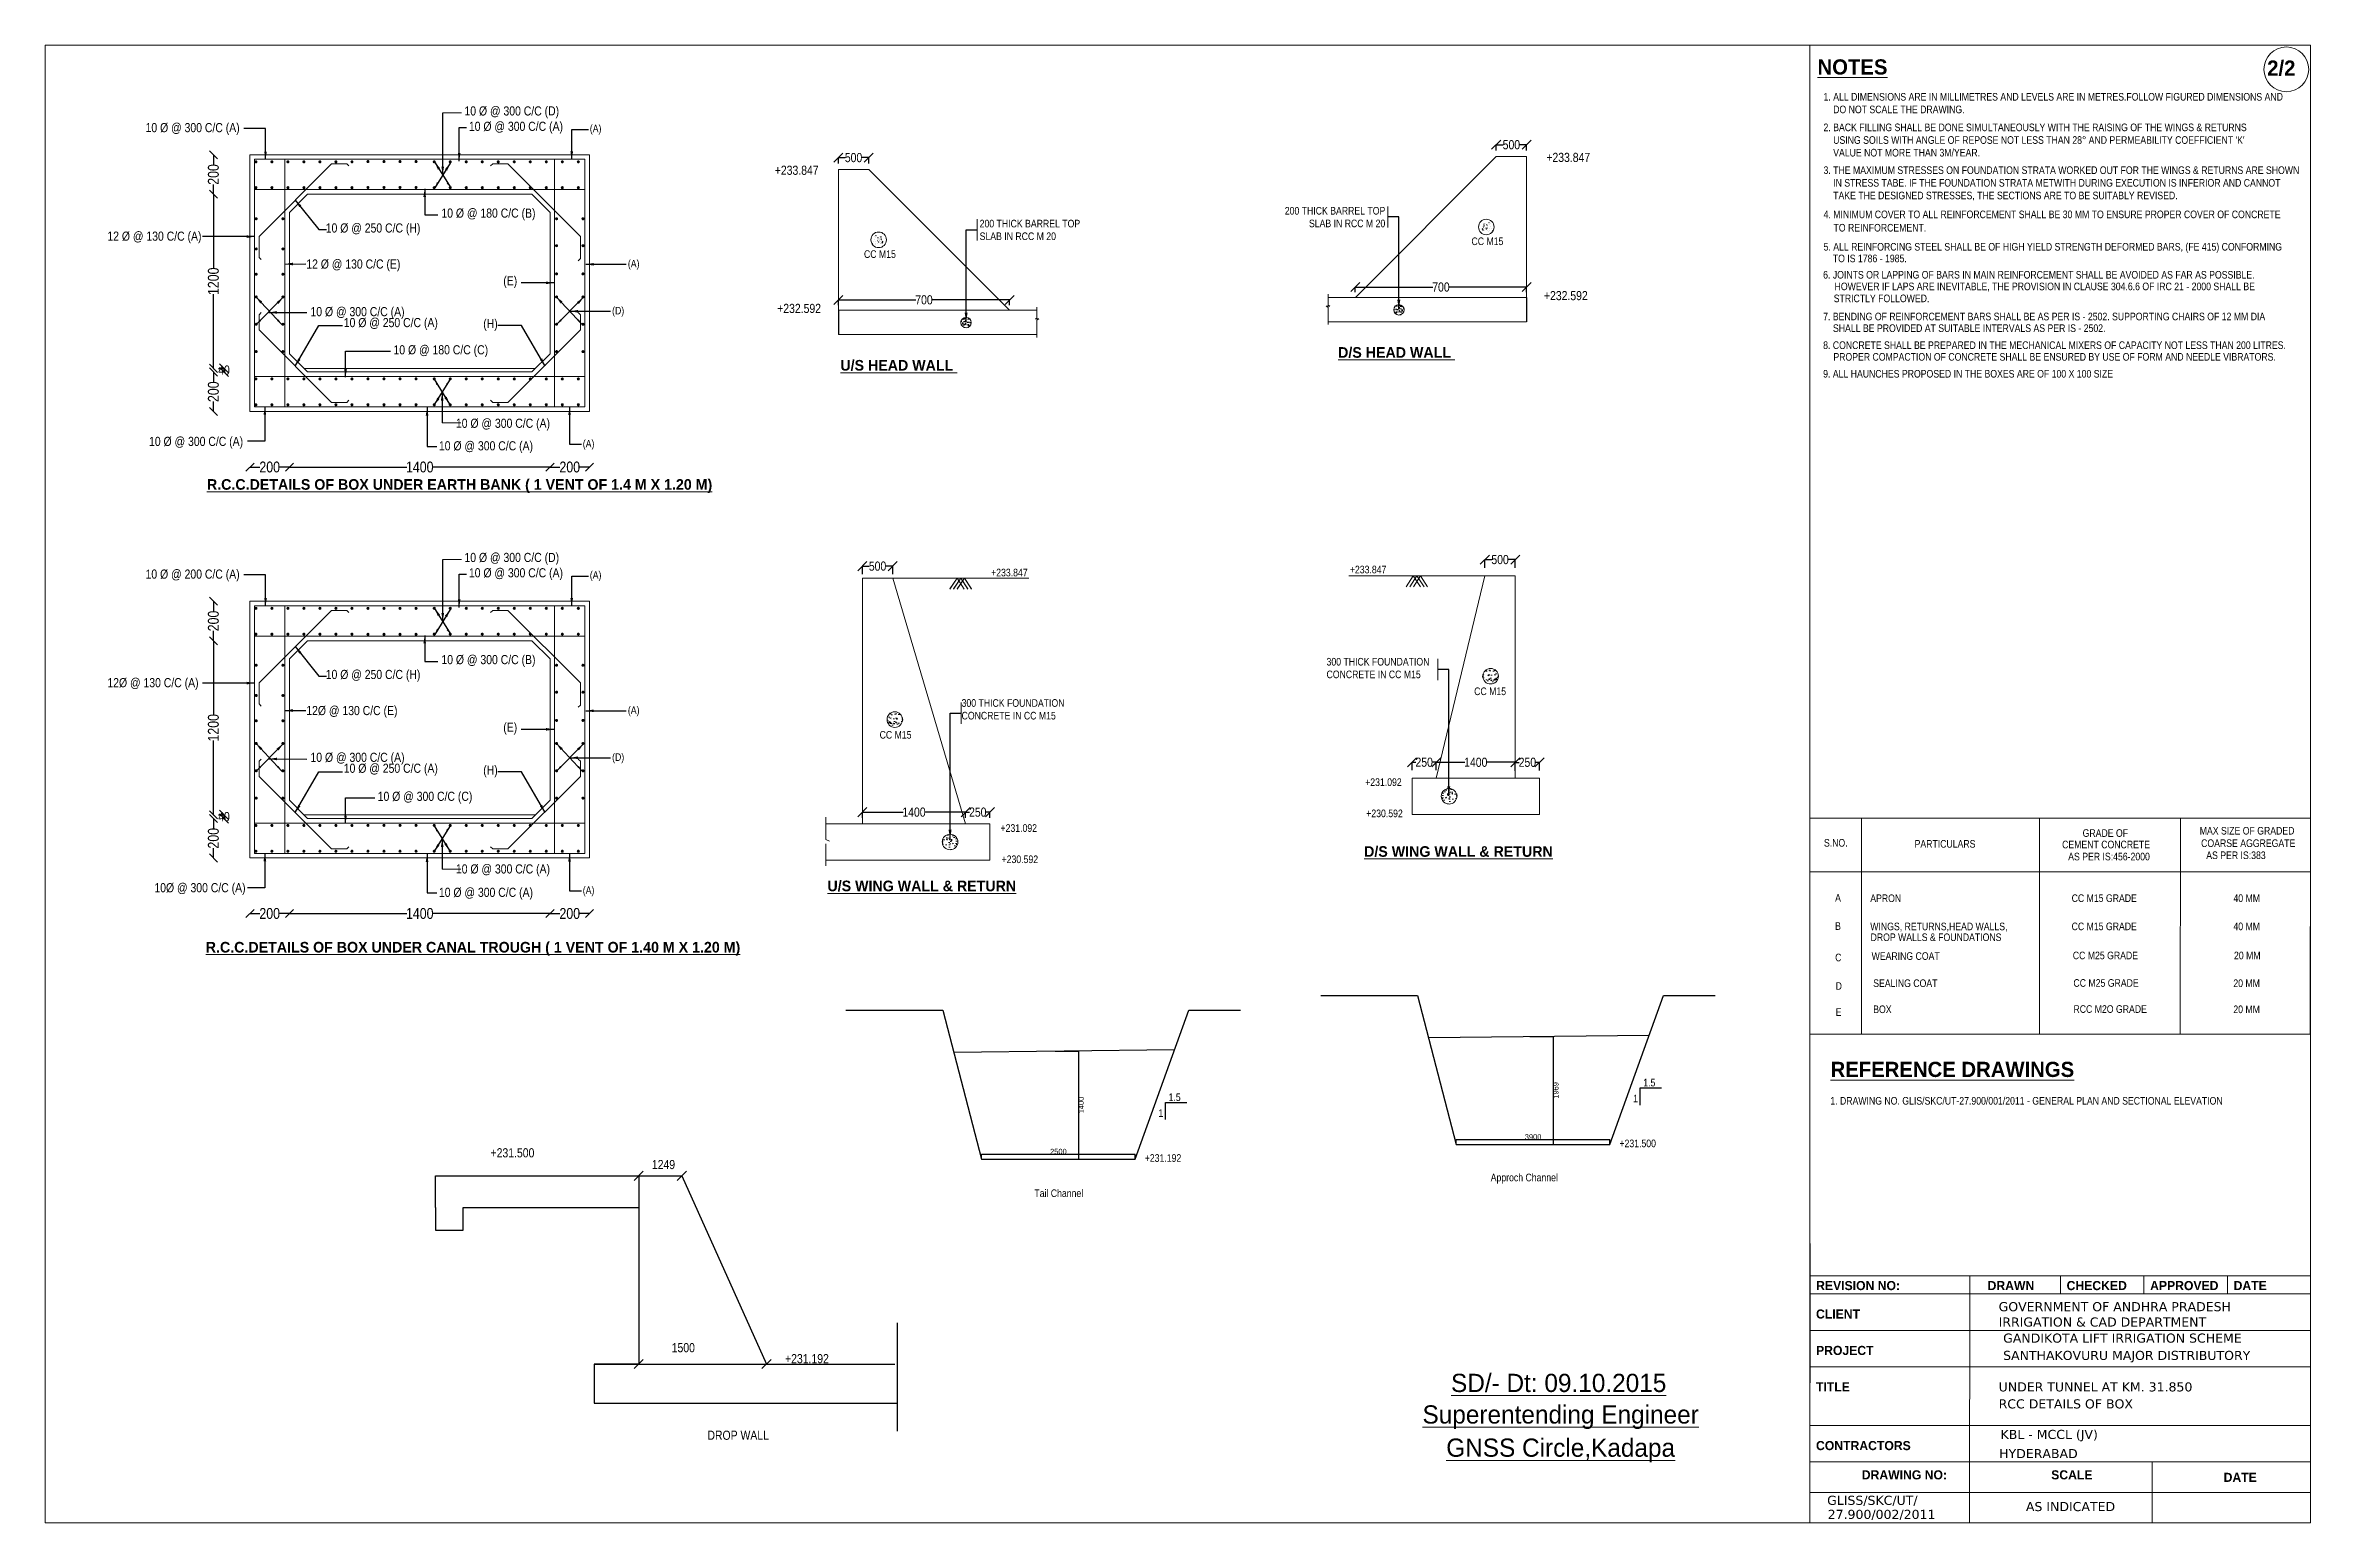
# Model space of a CAD drawing. Header units: inches. Extents: x -679659 to -168020, y 530076 to 1078123.
# Drawn here: x -242633 to -168020, y 530076 to 578737 of the extents above; entities outside this region: 1.
import ezdxf
from ezdxf.enums import TextEntityAlignment as Align

# ---------------------------------------------------------------- set-up
doc = ezdxf.new("R2010")
doc.units = ezdxf.units.IN
doc.header["$LTSCALE"] = 1000
doc.header["$MEASUREMENT"] = 0
for name, color, linetype in [('abutment', 6, 'Continuous'), ('DIM', 3, 'Continuous'), ('MAIN', 7, 'Continuous'), ('STEEL', 5, 'Continuous'), ('TEXT_GENERAL', 4, 'Continuous')]:
    doc.layers.add(name, color=color, linetype=linetype)
doc.styles.add('ARIAL NARROW', font='ARIALN.TTF')
doc.styles.add('CITYBLUEPR', font='cityb___.ttf')
doc.styles.add('VERDANA', font='verdana.ttf')
doc.dimstyles.new('STANDARD$0', dxfattribs={"dimscale": 88.888889, "dimtxt": 0.02, "dimasz": 0.02, "dimexe": 0.05, "dimexo": 0.1, "dimgap": 0.002, "dimtad": 2, "dimdec": 0, "dimzin": 1, "dimdsep": 46, "dimtxsty": 'Standard', "dimblk": 'OBLIQUE', "dimcen": 0.09, "dimadec": 0, "dimazin": 0, "dimtfac": 1, "dimtdec": 4, "dimtofl": 0, "dimtmove": 0, "dimatfit": 3, "dimfxl": 1, "dimtolj": 1, "dimtzin": 1, "dimarcsym": 0})
doc.dimstyles.new('STANDARD$7', dxfattribs={"dimtxt": 2, "dimasz": 2, "dimexe": 1.25, "dimexo": 0.625, "dimtad": 1, "dimdec": 0, "dimlfac": 0.5, "dimdsep": 46, "dimtxsty": 'Standard', "dimblk": 'OBLIQUE', "dimcen": 2.5, "dimadec": 0, "dimazin": 0, "dimtfac": 1, "dimtdec": 0, "dimtmove": 0, "dimatfit": 3, "dimfxl": 1, "dimtolj": 1, "dimtzin": 0, "dimarcsym": 0})

msp = doc.modelspace()

# ---------------------------------------------------------------- texts
at = {"color": 0, "lineweight": 9}
for s, style, p in [('REVISION NO:', 'CITYBLUEPR', (-184308.9, 537736.6)), ('DRAWN', 'CITYBLUEPR', (-178661.8, 537736.6)), ('CHECKED', 'CITYBLUEPR', (-176058.9, 537736.6)), ('APPROVED', 'CITYBLUEPR', (-173308.9, 537736.6)), ('DATE', 'CITYBLUEPR', (-170558.9, 537736.6)), ('GOVERNMENT OF ANDHRA PRADESH', 'VERDANA', (-178297.7, 537041.5)), ('CLIENT', 'CITYBLUEPR', (-184312.2, 536800)), ('IRRIGATION & CAD DEPARTMENT', 'VERDANA', (-178297.7, 536535.9)), ('PROJECT', 'CITYBLUEPR', (-184312.2, 535600)), ('GANDIKOTA LIFT IRRIGATION SCHEME', 'VERDANA', (-178149.7, 536005.8)), ('SANTHAKOVURU MAJOR DISTRIBUTORY', 'VERDANA', (-178149.7, 535436.2)), ('TITLE', 'CITYBLUEPR', (-184312.2, 534400)), ('UNDER TUNNEL AT KM. 31.850', 'VERDANA', (-178297.7, 534398.8)), ('RCC DETAILS OF BOX', 'VERDANA', (-178297.7, 533840.1)), ('CONTRACTORS', 'CITYBLUEPR', (-184312.2, 532466)), ('KBL - MCCL (JV)', 'VERDANA', (-178234.6, 532833.2)), ('HYDERABAD', 'VERDANA', (-178280, 532201.4)), ('DRAWING NO:', 'CITYBLUEPR', (-182805.9, 531502.4)), ('SCALE', 'CITYBLUEPR', (-176566.6, 531502.4)), ('DATE', 'CITYBLUEPR', (-170887.9, 531419.7)), ('GLISS/SKC/UT/', 'VERDANA', (-183946.8, 530663.3)), ('27.900/002/2011', 'VERDANA', (-183928.5, 530200.7)), ('AS INDICATED', 'VERDANA', (-177399.2, 530458))]:
    msp.add_text(s, height=300, dxfattribs=dict(at, style=style)).set_placement(p)
at = {"layer": 'abutment', "color": 0, "lineweight": 9}
for s, height, style, p in [('10 %%C @ 300 C/C (A)', 300, 'ARIAL NARROW', (-239331.1, 575876.7)), ('10 %%C @ 300 C/C (D)', 300, 'ARIAL NARROW', (-228828.1, 576425.7)), ('10 %%C @ 300 C/C (A)', 300, 'ARIAL NARROW', (-228681.4, 575919.7)), ('10 %%C @ 180 C/C (B)', 300, 'ARIAL NARROW', (-229587.5, 573060.7)), ('4. MINIMUM COVER TO ALL REINFORCEMENT SHALL BE 30 MM TO ENSURE PROPER COVER OF CONCRETE', 250, 'ARIAL NARROW', (-184063.3, 573043.2)), ('12 %%C @ 130 C/C (A)', 300, 'ARIAL NARROW', (-240589.1, 572301.1)), ('10 %%C @ 250 C/C (H)', 300, 'ARIAL NARROW', (-233397.1, 572571.4)), (' TO REINFORCEMENT.', 250, 'ARIAL NARROW', (-183816.2, 572603.9)), ('12 %%C @ 130 C/C (E)', 300, 'ARIAL NARROW', (-234037.6, 571383.4)), ('5. ALL REINFORCING STEEL SHALL BE OF HIGH YIELD STRENGTH DEFORMED BARS, (FE 415) CONFORMING', 250, 'ARIAL NARROW', (-184063.3, 571976.3)), (' TO IS 1786 - 1985.', 250, 'ARIAL NARROW', (-183839, 571592.3)), ('(E)', 300, 'ARIAL NARROW', (-227549.3, 570832.4)), ('6. JOINTS OR LAPPING OF BARS IN MAIN REINFORCEMENT SHALL BE AVOIDED AS FAR AS POSSIBLE.', 250, 'ARIAL NARROW', (-184077.3, 571054.5)), ('HOWEVER IF LAPS ARE INEVITABLE, THE PROVISION IN CLAUSE 304.6.6 OF IRC 21 - 2000 SHALL BE ', 250, 'ARIAL NARROW', (-183700.5, 570670.5)), ('10 %%C @ 300 C/C (A)', 300, 'ARIAL NARROW', (-233899.9, 569815.4)), ('STRICTLY FOLLOWED.', 250, 'ARIAL NARROW', (-183729.4, 570276.6)), ('10 %%C @ 250 C/C (A)', 300, 'ARIAL NARROW', (-232802.9, 569455.4)), ('(H)', 300, 'ARIAL NARROW', (-228209.1, 569421.6)), ('7. BENDING OF REINFORCEMENT BARS SHALL BE AS PER IS - 2502. SUPPORTING CHAIRS OF 12 MM DIA ', 250, 'ARIAL NARROW', (-184077.3, 569679.7)), ('SHALL BE PROVIDED AT SUITABLE INTERVALS AS PER IS - 2502.', 250, 'ARIAL NARROW', (-183754.2, 569295.7)), ('10 %%C @ 180 C/C (C)', 300, 'ARIAL NARROW', (-231165.3, 568558.3)), ('8. CONCRETE SHALL BE PREPARED IN THE MECHANICAL MIXERS OF CAPACITY NOT LESS THAN 200 LITRES.', 250, 'ARIAL NARROW', (-184077.3, 568734.9)), (' PROPER COMPACTION OF CONCRETE SHALL BE ENSURED BY USE OF FORM AND NEEDLE VIBRATORS.', 250, 'ARIAL NARROW', (-183820, 568350.9)), ('9. ALL HAUNCHES PROPOSED IN THE BOXES ARE OF 100 X 100 SIZE', 250, 'ARIAL NARROW', (-184077.3, 567793.9)), ('10 %%C @ 300 C/C (A)', 300, 'ARIAL NARROW', (-229108.9, 566139.4)), ('10 %%C @ 300 C/C (A)', 300, 'ARIAL NARROW', (-239217.2, 565541)), ('10 %%C @ 300 C/C (A)', 300, 'ARIAL NARROW', (-229668.9, 565395.4)), ('%%UR.C.C.DETAILS OF BOX UNDER EARTH BANK ( 1 VENT OF 1.4 M X 1.20 M)', 350, 'CITYBLUEPR', (-237309.5, 564098.1)), ('10 %%C @ 300 C/C (D)', 300, 'ARIAL NARROW', (-228828.1, 561719)), ('10 %%C @ 200 C/C (A)', 300, 'ARIAL NARROW', (-239331.1, 561170)), ('10 %%C @ 300 C/C (A)', 300, 'ARIAL NARROW', (-228681.4, 561213)), ('10 %%C @ 250 C/C (H)', 300, 'ARIAL NARROW', (-233397.1, 557864.7)), ('10 %%C @ 300 C/C (B)', 300, 'ARIAL NARROW', (-229587.5, 558354)), ('12%%C @ 130 C/C (A)', 300, 'ARIAL NARROW', (-240589.1, 557594.4)), ('12%%C @ 130 C/C (E)', 300, 'ARIAL NARROW', (-234037.6, 556676.7)), ('(E)', 300, 'ARIAL NARROW', (-227549.3, 556125.7)), ('10 %%C @ 300 C/C (A)', 300, 'ARIAL NARROW', (-233899.9, 555136.4)), ('10 %%C @ 250 C/C (A)', 300, 'ARIAL NARROW', (-232802.9, 554776.4)), ('(H)', 300, 'ARIAL NARROW', (-228209.1, 554714.9)), ('10 %%C @ 300 C/C (C)', 300, 'ARIAL NARROW', (-231685.5, 553851.6)), ('10 %%C @ 300 C/C (A)', 300, 'ARIAL NARROW', (-229108.9, 551460.4)), ('10%%C @ 300 C/C (A)', 300, 'ARIAL NARROW', (-239041.2, 550841.1)), ('10 %%C @ 300 C/C (A)', 300, 'ARIAL NARROW', (-229668.9, 550688.7)), ('%%UR.C.C.DETAILS OF BOX UNDER CANAL TROUGH ( 1 VENT OF 1.40 M X 1.20 M)', 350, 'CITYBLUEPR', (-237349.3, 548856.2))]:
    msp.add_text(s, height=height, dxfattribs=dict(at, style=style)).set_placement(p)
at = {"layer": 'abutment', "color": 0, "lineweight": 9, "char_height": 250, "style": 'ARIAL NARROW'}
for s, insert, attachment_point in [('200 THICK BARREL TOP \\PSLAB IN RCC M 20', (-198499.3, 573077.3), 6), ('200 THICK BARREL TOP \\PSLAB IN RCC M 20', (-211859.3, 572654.7), 4), (' CC M15', (-194610.2, 572281), 6), (' CC M15', (-215748.4, 571858.4), 4), ('+233.847', (-210279.1, 561369.8), 6), ('+233.847', (-199665.6, 561468.8), 4), ('300 THICK FOUNDATION \\PCONCRETE IN CC M15', (-200434.1, 558223.7), 4), (' CC M15', (-195651.4, 557458.4), 4), ('300 THICK FOUNDATION \\PCONCRETE IN CC M15', (-212454.1, 556864.7), 4), (' CC M15', (-214104, 556024.7), 6), ('+231.092', (-197958.6, 554465.9), 6), ('+231.092', (-209969.9, 552954.2), 6), ('+230.592', (-197923.2, 553437.1), 6), ('+230.592', (-209934.5, 551925.4), 6), ('1.5', (-189604, 544570.3), 6), ('1.5', (-205239, 544088.6), 6), ('1', (-190176.5, 544047.2), 6), ('1', (-205811.5, 543565.5), 6), ('+231.500', (-189584, 542567.3), 6), ('+231.192', (-205219, 542085.6), 6), ('Tail Channel', (-208449.5, 540926.6), 6), ('Approch Channel', (-192814.5, 541408.3), 6)]:
    msp.add_mtext(s, dxfattribs=dict(at, insert=insert, attachment_point=attachment_point))
at = {"layer": 'DIM', "color": 0, "lineweight": 9, "style": 'ARIAL NARROW'}
for s, p in [('(A)', (-224698.8, 575872.8, -1880.4)), ('(A)', (-223445.1, 571421.1, -1880.4)), ('(D)', (-223964.7, 569873.2, -1880.4)), ('(A)', (-224930.5, 565490.4, -1880.4)), ('(A)', (-224698.8, 561166.1, -1880.4)), ('(A)', (-223445.1, 556714.4, -1880.4)), ('(D)', (-223964.7, 555166.5, -1880.4)), ('(A)', (-224930.5, 550783.7, -1880.4))]:
    msp.add_text(s, height=250, dxfattribs=at).set_placement(p)
at = {"layer": 'STEEL', "color": 0, "lineweight": 9, "style": 'ARIAL NARROW'}
for s, p in [('+231.500', (-227968.6, 542108.7)), ('+231.192', (-218269.1, 535329.7)), ('DROP WALL', (-220824.1, 532807.2))]:
    msp.add_text(s, height=300, dxfattribs=at).set_placement(p)
at = {"layer": 'STEEL', "color": 0, "lineweight": 9}
for s, p in [('%%USD/- Dt: 09.10.2015', (-192788.4, 534691.9)), ('%%USuperentending Engineer', (-192723.2, 533566.5)), ('%%UGNSS Circle,Kadapa', (-192723.2, 532473))]:
    msp.add_text(s, height=600, rotation=360, dxfattribs=at).set_placement(p, align=Align.MIDDLE)
at = {"layer": 'STEEL', "color": 0, "lineweight": 9, "char_height": 300, "style": 'ARIAL NARROW'}
for s, insert, attachment_point in [('+233.847', (-218607, 574620.7), 4), ('+233.847', (-191751.6, 575043.3), 6), ('+232.592', (-218527.9, 570069), 4), ('+232.592', (-191830.8, 570491.6), 6)]:
    msp.add_mtext(s, dxfattribs=dict(at, insert=insert, attachment_point=attachment_point))
at = {"layer": 'TEXT_GENERAL', "color": 0, "lineweight": 9}
for s, height, style, p in [('%%UNOTES', 500, 'CITYBLUEPR', (-184262.7, 577774.7)), ('2/2', 500, 'CITYBLUEPR', (-169452.2, 577736.7)), ('%%UD/S HEAD WALL ', 350, 'CITYBLUEPR', (-200053.1, 568445.6)), ('%%UU/S HEAD WALL ', 350, 'CITYBLUEPR', (-216446.9, 568023)), ('GRADE OF ', 250, 'ARIAL NARROW', (-175531.4, 552665.9)), ('MAX SIZE OF GRADED ', 250, 'ARIAL NARROW', (-171674.3, 552742)), ('%%UD/S WING WALL & RETURN', 350, 'CITYBLUEPR', (-199197.1, 552008.8)), ('S.NO.', 250, 'ARIAL NARROW', (-184050.4, 552343.6)), ('PARTICULARS', 250, 'ARIAL NARROW', (-181065.9, 552309.8)), ('CEMENT CONCRETE', 250, 'ARIAL NARROW', (-176206.7, 552288.9)), (' AS PER IS:456-2000', 250, 'ARIAL NARROW', (-176086.3, 551891.8)), ('COARSE AGGREGATE ', 250, 'ARIAL NARROW', (-171628.4, 552331.9)), (' AS PER IS:383', 250, 'ARIAL NARROW', (-171539.7, 551934.4)), ('%%UU/S WING WALL & RETURN', 350, 'CITYBLUEPR', (-216872.1, 550874.3)), ('A', 250, 'ARIAL NARROW', (-183683.5, 550531.8)), ('APRON', 250, 'ARIAL NARROW', (-182525.6, 550518.3)), ('CC M15 GRADE ', 250, 'ARIAL NARROW', (-175893.1, 550520.9)), ('40 MM', 250, 'ARIAL NARROW', (-170563.7, 550520.9)), ('B', 250, 'ARIAL NARROW', (-183683.5, 549602.9)), ('WINGS, RETURNS,HEAD WALLS, ', 250, 'ARIAL NARROW', (-182525.6, 549589.4)), ('DROP WALLS & FOUNDATIONS', 250, 'ARIAL NARROW', (-182516.2, 549233.9)), ('CC M15 GRADE ', 250, 'ARIAL NARROW', (-175893.1, 549592)), ('40 MM', 250, 'ARIAL NARROW', (-170563.7, 549592)), ('C', 250, 'ARIAL NARROW', (-183681.4, 548567.4)), ('WEARING COAT ', 250, 'ARIAL NARROW', (-182481.7, 548614.5)), ('CC M25 GRADE ', 250, 'ARIAL NARROW', (-175854.4, 548634.3)), ('20 MM', 250, 'ARIAL NARROW', (-170546.3, 548634.3)), ('D', 250, 'ARIAL NARROW', (-183665.9, 547629)), ('SEALING COAT  ', 250, 'ARIAL NARROW', (-182429, 547720.4)), ('CC M25 GRADE ', 250, 'ARIAL NARROW', (-175833.1, 547728.2)), ('20 MM', 250, 'ARIAL NARROW', (-170567.6, 547719.7)), ('E', 250, 'ARIAL NARROW', (-183665.9, 546769.9)), ('BOX', 250, 'ARIAL NARROW', (-182429, 546861.4)), ('RCC M2O GRADE ', 250, 'ARIAL NARROW', (-175833.1, 546869.2)), ('20 MM', 250, 'ARIAL NARROW', (-170567.6, 546860.6)), ('%%UREFERENCE DRAWINGS', 500, 'CITYBLUEPR', (-183833, 544756.7)), ('1. DRAWING NO. GLIS/SKC/UT-27.900/001/2011 - GENERAL PLAN AND SECTIONAL ELEVATION', 250, 'ARIAL NARROW', (-183841.4, 543846.9))]:
    msp.add_text(s, height=height, dxfattribs=dict(at, style=style)).set_placement(p)
at = {"layer": 'TEXT_GENERAL', "color": 0, "lineweight": 9, "char_height": 250, "attachment_point": 1, "style": 'ARIAL NARROW'}
for s, insert, width in [('1. ALL DIMENSIONS ARE IN MILLIMETRES AND LEVELS ARE IN METRES.FOLLOW FIGURED DIMENSIONS AND \\P    DO NOT SCALE THE DRAWING.', (-184065.5, 577166.4), 20000), ("2. BACK FILLING SHALL BE DONE SIMULTANEOUSLY WITH THE RAISING OF THE WINGS & RETURNS    \\P    USING SOILS WITH ANGLE OF REPOSE NOT LESS THAN 28° AND PERMEABILITY COEFFICIENT 'K'  \\P    VALUE NOT MORE THAN 3M/YEAR.", (-184065.5, 576159.1), 15000), ('3. THE MAXIMUM STRESSES ON FOUNDATION STRATA WORKED OUT FOR THE WINGS & RETURNS ARE SHOWN \\P    IN STRESS TABE. IF THE FOUNDATION STRATA METWITH DURING EXECUTION IS INFERIOR AND CANNOT \\P    TAKE THE DESIGNED STRESSES, THE SECTIONS ARE TO BE SUITABLY REVISED.', (-184065.5, 574749.7), 15944.444)]:
    msp.add_mtext(s, dxfattribs=dict(at, insert=insert, width=width))

# ---------------------------------------------------------------- blocks, each defined once
blk = doc.blocks.new('_Oblique')
at = {"color": 0, "linetype": 'ByBlock', "lineweight": -2}
blk.add_line((-0.5, -0.5), (0.5, 0.5), dxfattribs=at)
blk = doc.blocks.new('*D61')
at = {"layer": 'Defpoints', "color": 0, "transparency": 16777216}
for p in [(-193846, 575461), (-194846, 575268), (-193846, 575268)]:
    blk.add_point(p, dxfattribs=at)
at = {"layer": 'STEEL', "color": 0, "lineweight": -2, "transparency": 16777216}
for p, q in [((-194846, 575268), (-194846, 575462)), ((-194846, 575461), (-194618, 575461)), ((-193846, 575461), (-194074, 575461)), ((-193846, 575268), (-193846, 575462))]:
    blk.add_line(p, q, dxfattribs=at)
at = {"layer": 'STEEL', "color": 0, "lineweight": -2, "transparency": 16777216, "xscale": 300, "yscale": 300, "zscale": 300, "rotation": 180}
blk.add_blockref('_Oblique', (-194846, 575461), dxfattribs=at)
at = {"layer": 'STEEL', "color": 0, "lineweight": -2, "transparency": 16777216, "xscale": 300, "yscale": 300, "zscale": 300}
blk.add_blockref('_Oblique', (-193846, 575461), dxfattribs=at)
at = {"layer": 'STEEL', "color": 0, "lineweight": 9, "transparency": 16777216, "insert": (-194346, 575461), "char_height": 300, "attachment_point": 5, "style": 'ARIAL NARROW'}
blk.add_mtext('\\A1;500', dxfattribs=at)
blk = doc.blocks.new('*D62')
at = {"layer": 'Defpoints', "color": 0, "transparency": 16777216}
for p in [(-199486, 570604), (-193846, 570774), (-193846, 570604)]:
    blk.add_point(p, dxfattribs=at)
at = {"layer": 'STEEL', "color": 0, "lineweight": -2, "transparency": 16777216}
for p, q in [((-199486, 570605), (-199486, 570776)), ((-199486, 570774), (-196937, 570774)), ((-193846, 570774), (-196395, 570774)), ((-193846, 570605), (-193846, 570776))]:
    blk.add_line(p, q, dxfattribs=at)
at = {"layer": 'STEEL', "color": 0, "lineweight": -2, "transparency": 16777216, "xscale": 300, "yscale": 300, "zscale": 300, "rotation": 180}
blk.add_blockref('_Oblique', (-199486, 570774), dxfattribs=at)
at = {"layer": 'STEEL', "color": 0, "lineweight": -2, "transparency": 16777216, "xscale": 300, "yscale": 300, "zscale": 300}
blk.add_blockref('_Oblique', (-193846, 570774), dxfattribs=at)
at = {"layer": 'STEEL', "color": 0, "lineweight": 9, "transparency": 16777216, "insert": (-196666, 570774), "char_height": 300, "attachment_point": 5, "style": 'ARIAL NARROW'}
blk.add_mtext('\\A1;700', dxfattribs=at)
blk = doc.blocks.new('*D63')
at = {"layer": 'Defpoints', "color": 0, "transparency": 16777216}
for p in [(-216513, 575038), (-216513, 574845), (-215513, 574845)]:
    blk.add_point(p, dxfattribs=at)
at = {"layer": 'STEEL', "color": 0, "lineweight": -2, "transparency": 16777216}
for p, q in [((-216513, 574846), (-216513, 575039)), ((-216513, 575038), (-216285, 575038)), ((-215513, 575038), (-215741, 575038)), ((-215513, 574846), (-215513, 575039))]:
    blk.add_line(p, q, dxfattribs=at)
at = {"layer": 'STEEL', "color": 0, "lineweight": -2, "transparency": 16777216, "xscale": 300, "yscale": 300, "zscale": 300, "rotation": 180}
blk.add_blockref('_Oblique', (-216513, 575038), dxfattribs=at)
at = {"layer": 'STEEL', "color": 0, "lineweight": -2, "transparency": 16777216, "xscale": 300, "yscale": 300, "zscale": 300}
blk.add_blockref('_Oblique', (-215513, 575038), dxfattribs=at)
at = {"layer": 'STEEL', "color": 0, "lineweight": 9, "transparency": 16777216, "insert": (-216013, 575038), "char_height": 300, "attachment_point": 5, "style": 'ARIAL NARROW'}
blk.add_mtext('\\A1;500', dxfattribs=at)
blk = doc.blocks.new('*D64')
at = {"layer": 'Defpoints', "color": 0, "transparency": 16777216}
for p in [(-216513, 570352), (-216513, 570182), (-210873, 570182)]:
    blk.add_point(p, dxfattribs=at)
at = {"layer": 'STEEL', "color": 0, "lineweight": -2, "transparency": 16777216}
for p, q in [((-216513, 570182), (-216513, 570353)), ((-216513, 570352), (-213964, 570352)), ((-210873, 570352), (-213422, 570352)), ((-210873, 570182), (-210873, 570353))]:
    blk.add_line(p, q, dxfattribs=at)
at = {"layer": 'STEEL', "color": 0, "lineweight": -2, "transparency": 16777216, "xscale": 300, "yscale": 300, "zscale": 300, "rotation": 180}
blk.add_blockref('_Oblique', (-216513, 570352), dxfattribs=at)
at = {"layer": 'STEEL', "color": 0, "lineweight": -2, "transparency": 16777216, "xscale": 300, "yscale": 300, "zscale": 300}
blk.add_blockref('_Oblique', (-210873, 570352), dxfattribs=at)
at = {"layer": 'STEEL', "color": 0, "lineweight": 9, "transparency": 16777216, "insert": (-213693, 570352), "char_height": 300, "attachment_point": 5, "style": 'ARIAL NARROW'}
blk.add_mtext('\\A1;700', dxfattribs=at)
blk = doc.blocks.new('*D47')
at = {"layer": 'Defpoints', "color": 0, "transparency": 16777216}
for p in [(-237109, 575133), (-237109, 573833), (-237097, 573833)]:
    blk.add_point(p, dxfattribs=at)
at = {"layer": 'DIM', "color": 0, "lineweight": -2, "transparency": 16777216}
for p, q in [((-237105, 575133), (-237095, 575133)), ((-237097, 575133), (-237097, 574808)), ((-237105, 573833), (-237095, 573833)), ((-237097, 573833), (-237097, 574158))]:
    blk.add_line(p, q, dxfattribs=at)
at = {"layer": 'DIM', "color": 0, "lineweight": -2, "transparency": 16777216, "xscale": 266.6666666666666, "yscale": 266.6666666666666, "zscale": 266.6666666666666}
for p, rotation in [((-237097, 575133), 90), ((-237097, 573833), 270)]:
    blk.add_blockref('_Oblique', p, dxfattribs=dict(at, rotation=rotation))
at = {"layer": 'DIM', "color": 0, "lineweight": 9, "transparency": 16777216, "insert": (-237097, 574483), "char_height": 355.6, "attachment_point": 5, "rotation": 90, "style": 'ARIAL NARROW'}
blk.add_mtext('\\A1;200', dxfattribs=at)
blk = doc.blocks.new('*D48')
at = {"layer": 'Defpoints', "color": 0, "transparency": 16777216}
for p in [(-237109, 573833), (-237109, 568097), (-237097, 568097)]:
    blk.add_point(p, dxfattribs=at)
at = {"layer": 'DIM', "color": 0, "lineweight": -2, "transparency": 16777216}
for p, q in [((-237105, 573833), (-237095, 573833)), ((-237097, 573833), (-237097, 571387)), ((-237097, 568097), (-237097, 570543)), ((-237105, 568097), (-237095, 568097))]:
    blk.add_line(p, q, dxfattribs=at)
at = {"layer": 'DIM', "color": 0, "lineweight": -2, "transparency": 16777216, "xscale": 266.6666666666666, "yscale": 266.6666666666666, "zscale": 266.6666666666666}
for p, rotation in [((-237097, 573833), 90), ((-237097, 568097), 270)]:
    blk.add_blockref('_Oblique', p, dxfattribs=dict(at, rotation=rotation))
at = {"layer": 'DIM', "color": 0, "lineweight": 9, "transparency": 16777216, "insert": (-237097, 570965), "char_height": 355.6, "attachment_point": 5, "rotation": 90, "style": 'ARIAL NARROW'}
blk.add_mtext('\\A1;1200', dxfattribs=at)
blk = doc.blocks.new('*D49')
at = {"layer": 'Defpoints', "color": 0, "transparency": 16777216}
for p in [(-237090, 567977), (-237097, 566677), (-237090, 566677)]:
    blk.add_point(p, dxfattribs=at)
at = {"layer": 'DIM', "color": 0, "lineweight": -2, "transparency": 16777216}
for p, q in [((-237095, 567977), (-237099, 567977)), ((-237097, 567977), (-237097, 567652)), ((-237095, 566677), (-237099, 566677)), ((-237097, 566677), (-237097, 567002))]:
    blk.add_line(p, q, dxfattribs=at)
at = {"layer": 'DIM', "color": 0, "lineweight": -2, "transparency": 16777216, "xscale": 266.6666666666666, "yscale": 266.6666666666666, "zscale": 266.6666666666666}
for p, rotation in [((-237097, 567977), 90), ((-237097, 566677), 270)]:
    blk.add_blockref('_Oblique', p, dxfattribs=dict(at, rotation=rotation))
at = {"layer": 'DIM', "color": 0, "lineweight": 9, "transparency": 16777216, "insert": (-237097, 567327), "char_height": 355.6, "attachment_point": 5, "rotation": 90, "style": 'ARIAL NARROW'}
blk.add_mtext('\\A1;200', dxfattribs=at)
blk = doc.blocks.new('*D50')
at = {"layer": 'Defpoints', "color": 0, "transparency": 16777216}
for p in [(-234593, 564864), (-226010, 564864), (-226010, 564846)]:
    blk.add_point(p, dxfattribs=at)
at = {"layer": 'DIM', "color": 0, "lineweight": -2, "transparency": 16777216}
for p, q in [((-234593, 564859), (-234593, 564845)), ((-234593, 564846), (-230723, 564846)), ((-226010, 564846), (-229880, 564846)), ((-226010, 564859), (-226010, 564845))]:
    blk.add_line(p, q, dxfattribs=at)
at = {"layer": 'DIM', "color": 0, "lineweight": -2, "transparency": 16777216, "xscale": 266.6666666666666, "yscale": 266.6666666666666, "zscale": 266.6666666666666, "rotation": 180}
blk.add_blockref('_Oblique', (-234593, 564846), dxfattribs=at)
at = {"layer": 'DIM', "color": 0, "lineweight": -2, "transparency": 16777216, "xscale": 266.6666666666666, "yscale": 266.6666666666666, "zscale": 266.6666666666666}
blk.add_blockref('_Oblique', (-226010, 564846), dxfattribs=at)
at = {"layer": 'DIM', "color": 0, "lineweight": 9, "transparency": 16777216, "insert": (-230301, 564846), "char_height": 355.6, "attachment_point": 5, "style": 'ARIAL NARROW'}
blk.add_mtext('\\A1;1400', dxfattribs=at)
blk = doc.blocks.new('*D51')
at = {"layer": 'Defpoints', "color": 0, "transparency": 16777216}
for p in [(-226010, 564846), (-224710, 564846), (-224710, 564846)]:
    blk.add_point(p, dxfattribs=at)
at = {"layer": 'DIM', "color": 0, "lineweight": -2, "transparency": 16777216}
for p, q in [((-226010, 564851), (-226010, 564848)), ((-226010, 564846), (-225685, 564846)), ((-224710, 564846), (-225036, 564846)), ((-224710, 564851), (-224710, 564848))]:
    blk.add_line(p, q, dxfattribs=at)
at = {"layer": 'DIM', "color": 0, "lineweight": -2, "transparency": 16777216, "xscale": 266.6666666666666, "yscale": 266.6666666666666, "zscale": 266.6666666666666, "rotation": 180}
blk.add_blockref('_Oblique', (-226010, 564846), dxfattribs=at)
at = {"layer": 'DIM', "color": 0, "lineweight": -2, "transparency": 16777216, "xscale": 266.6666666666666, "yscale": 266.6666666666666, "zscale": 266.6666666666666}
blk.add_blockref('_Oblique', (-224710, 564846), dxfattribs=at)
at = {"layer": 'DIM', "color": 0, "lineweight": 9, "transparency": 16777216, "insert": (-225360, 564846), "char_height": 355.6, "attachment_point": 5, "style": 'ARIAL NARROW'}
blk.add_mtext('\\A1;200', dxfattribs=at)
blk = doc.blocks.new('*D52')
at = {"layer": 'Defpoints', "color": 0, "transparency": 16777216}
for p in [(-235893, 564846), (-234593, 564846), (-234593, 564846)]:
    blk.add_point(p, dxfattribs=at)
at = {"layer": 'DIM', "color": 0, "lineweight": -2, "transparency": 16777216}
for p, q in [((-235893, 564851), (-235893, 564848)), ((-235893, 564846), (-235567, 564846)), ((-234593, 564846), (-234918, 564846)), ((-234593, 564851), (-234593, 564848))]:
    blk.add_line(p, q, dxfattribs=at)
at = {"layer": 'DIM', "color": 0, "lineweight": -2, "transparency": 16777216, "xscale": 266.6666666666666, "yscale": 266.6666666666666, "zscale": 266.6666666666666, "rotation": 180}
blk.add_blockref('_Oblique', (-235893, 564846), dxfattribs=at)
at = {"layer": 'DIM', "color": 0, "lineweight": -2, "transparency": 16777216, "xscale": 266.6666666666666, "yscale": 266.6666666666666, "zscale": 266.6666666666666}
blk.add_blockref('_Oblique', (-234593, 564846), dxfattribs=at)
at = {"layer": 'DIM', "color": 0, "lineweight": 9, "transparency": 16777216, "insert": (-235243, 564846), "char_height": 355.6, "attachment_point": 5, "style": 'ARIAL NARROW'}
blk.add_mtext('\\A1;200', dxfattribs=at)
blk = doc.blocks.new('*D53')
at = {"color": 0, "linetype": 'ByBlock', "lineweight": -2, "transparency": 16777216}
for p, q in [((-236926, 568097), (-236747, 568097)), ((-236806, 567977), (-236747, 567977)), ((-236747, 567977), (-236747, 568097))]:
    blk.add_line(p, q, dxfattribs=at)
at = {"layer": 'Defpoints', "color": 0, "linetype": 'ByBlock', "transparency": 16777216}
for p in [(-236926, 568097), (-236806, 567977), (-236747, 568097)]:
    blk.add_point(p, dxfattribs=at)
at = {"color": 0, "linetype": 'ByBlock', "lineweight": -2, "transparency": 16777216, "xscale": 300, "yscale": 300, "zscale": 300}
for p, rotation in [((-236747, 568097), 90), ((-236747, 567977), 270)]:
    blk.add_blockref('_Oblique', p, dxfattribs=dict(at, rotation=rotation))
at = {"color": 0, "linetype": 'ByBlock', "lineweight": 9, "transparency": 16777216, "insert": (-236747, 568037), "char_height": 300, "attachment_point": 5, "rotation": 1, "style": 'ARIAL NARROW'}
blk.add_mtext('\\A1;40', dxfattribs=at)
blk = doc.blocks.new('*D54')
at = {"layer": 'Defpoints', "color": 0, "transparency": 16777216}
for p in [(-215722, 561581), (-215722, 561314), (-214722, 561314)]:
    blk.add_point(p, dxfattribs=at)
at = {"layer": 'STEEL', "color": 0, "lineweight": -2, "transparency": 16777216}
for p, q in [((-215722, 561315), (-215722, 561582)), ((-215722, 561581), (-215494, 561581)), ((-214722, 561581), (-214950, 561581)), ((-214722, 561315), (-214722, 561582))]:
    blk.add_line(p, q, dxfattribs=at)
at = {"layer": 'STEEL', "color": 0, "lineweight": -2, "transparency": 16777216, "xscale": 300, "yscale": 300, "zscale": 300, "rotation": 180}
blk.add_blockref('_Oblique', (-215722, 561581), dxfattribs=at)
at = {"layer": 'STEEL', "color": 0, "lineweight": -2, "transparency": 16777216, "xscale": 300, "yscale": 300, "zscale": 300}
blk.add_blockref('_Oblique', (-214722, 561581), dxfattribs=at)
at = {"layer": 'STEEL', "color": 0, "lineweight": 9, "transparency": 16777216, "insert": (-215222, 561581), "char_height": 300, "attachment_point": 5, "style": 'ARIAL NARROW'}
blk.add_mtext('\\A1;500', dxfattribs=at)
blk = doc.blocks.new('*D29')
at = {"layer": 'Defpoints', "color": 0, "transparency": 16777216}
for p in [(-215722, 553478), (-215722, 553290), (-212322, 553289)]:
    blk.add_point(p, dxfattribs=at)
at = {"layer": 'STEEL', "color": 0, "lineweight": -2, "transparency": 16777216}
for p, q in [((-215722, 553290), (-215722, 553479)), ((-215722, 553478), (-214378, 553478)), ((-212322, 553478), (-213666, 553478)), ((-212322, 553290), (-212322, 553479))]:
    blk.add_line(p, q, dxfattribs=at)
at = {"layer": 'STEEL', "color": 0, "lineweight": -2, "transparency": 16777216, "xscale": 300, "yscale": 300, "zscale": 300, "rotation": 180}
blk.add_blockref('_Oblique', (-215722, 553478), dxfattribs=at)
at = {"layer": 'STEEL', "color": 0, "lineweight": -2, "transparency": 16777216, "xscale": 300, "yscale": 300, "zscale": 300}
blk.add_blockref('_Oblique', (-212322, 553478), dxfattribs=at)
at = {"layer": 'STEEL', "color": 0, "lineweight": 9, "transparency": 16777216, "insert": (-214022, 553478), "char_height": 300, "attachment_point": 5, "style": 'ARIAL NARROW'}
blk.add_mtext('\\A1;1400', dxfattribs=at)
blk = doc.blocks.new('*D30')
at = {"layer": 'Defpoints', "color": 0, "transparency": 16777216}
for p in [(-212322, 553478), (-212322, 553289), (-211522, 553289)]:
    blk.add_point(p, dxfattribs=at)
at = {"layer": 'STEEL', "color": 0, "lineweight": -2, "transparency": 16777216}
for p, q in [((-212322, 553290), (-212322, 553479)), ((-212322, 553478), (-212196, 553478)), ((-211522, 553478), (-211648, 553478)), ((-211522, 553290), (-211522, 553479))]:
    blk.add_line(p, q, dxfattribs=at)
at = {"layer": 'STEEL', "color": 0, "lineweight": -2, "transparency": 16777216, "xscale": 300, "yscale": 300, "zscale": 300, "rotation": 180}
blk.add_blockref('_Oblique', (-212322, 553478), dxfattribs=at)
at = {"layer": 'STEEL', "color": 0, "lineweight": -2, "transparency": 16777216, "xscale": 300, "yscale": 300, "zscale": 300}
blk.add_blockref('_Oblique', (-211522, 553478), dxfattribs=at)
at = {"layer": 'STEEL', "color": 0, "lineweight": 9, "transparency": 16777216, "insert": (-211922, 553478), "char_height": 300, "attachment_point": 5, "style": 'ARIAL NARROW'}
blk.add_mtext('\\A1;250', dxfattribs=at)
blk = doc.blocks.new('*D31')
at = {"layer": 'Defpoints', "color": 0, "transparency": 16777216}
for p in [(-195219, 561532), (-194219, 561798), (-194219, 561532)]:
    blk.add_point(p, dxfattribs=at)
at = {"layer": 'STEEL', "color": 0, "lineweight": -2, "transparency": 16777216}
for p, q in [((-195219, 561532), (-195219, 561800)), ((-195219, 561798), (-194990, 561798)), ((-194219, 561798), (-194447, 561798)), ((-194219, 561532), (-194219, 561800))]:
    blk.add_line(p, q, dxfattribs=at)
at = {"layer": 'STEEL', "color": 0, "lineweight": -2, "transparency": 16777216, "xscale": 300, "yscale": 300, "zscale": 300, "rotation": 180}
blk.add_blockref('_Oblique', (-195219, 561798), dxfattribs=at)
at = {"layer": 'STEEL', "color": 0, "lineweight": -2, "transparency": 16777216, "xscale": 300, "yscale": 300, "zscale": 300}
blk.add_blockref('_Oblique', (-194219, 561798), dxfattribs=at)
at = {"layer": 'STEEL', "color": 0, "lineweight": 9, "transparency": 16777216, "insert": (-194719, 561798), "char_height": 300, "attachment_point": 5, "style": 'ARIAL NARROW'}
blk.add_mtext('\\A1;500', dxfattribs=at)
blk = doc.blocks.new('*D32')
at = {"layer": 'Defpoints', "color": 0, "transparency": 16777216}
for p in [(-197619, 554862), (-196819, 555123), (-196819, 554861)]:
    blk.add_point(p, dxfattribs=at)
at = {"layer": 'STEEL', "color": 0, "lineweight": -2, "transparency": 16777216}
for p, q in [((-197619, 554862), (-197619, 555124)), ((-197619, 555123), (-197493, 555123)), ((-196819, 555123), (-196944, 555123)), ((-196819, 554862), (-196819, 555124))]:
    blk.add_line(p, q, dxfattribs=at)
at = {"layer": 'STEEL', "color": 0, "lineweight": -2, "transparency": 16777216, "xscale": 300, "yscale": 300, "zscale": 300, "rotation": 180}
blk.add_blockref('_Oblique', (-197619, 555123), dxfattribs=at)
at = {"layer": 'STEEL', "color": 0, "lineweight": -2, "transparency": 16777216, "xscale": 300, "yscale": 300, "zscale": 300}
blk.add_blockref('_Oblique', (-196819, 555123), dxfattribs=at)
at = {"layer": 'STEEL', "color": 0, "lineweight": 9, "transparency": 16777216, "insert": (-197219, 555123), "char_height": 300, "attachment_point": 5, "style": 'ARIAL NARROW'}
blk.add_mtext('\\A1;250', dxfattribs=at)
blk = doc.blocks.new('*D33')
at = {"layer": 'Defpoints', "color": 0, "transparency": 16777216}
for p in [(-196819, 554861), (-194219, 555121), (-194219, 554861)]:
    blk.add_point(p, dxfattribs=at)
at = {"layer": 'STEEL', "color": 0, "lineweight": -2, "transparency": 16777216}
for p, q in [((-196819, 554862), (-196819, 555123)), ((-196819, 555121), (-195875, 555121)), ((-194219, 555121), (-195163, 555121)), ((-194219, 554862), (-194219, 555123))]:
    blk.add_line(p, q, dxfattribs=at)
at = {"layer": 'STEEL', "color": 0, "lineweight": -2, "transparency": 16777216, "xscale": 300, "yscale": 300, "zscale": 300, "rotation": 180}
blk.add_blockref('_Oblique', (-196819, 555121), dxfattribs=at)
at = {"layer": 'STEEL', "color": 0, "lineweight": -2, "transparency": 16777216, "xscale": 300, "yscale": 300, "zscale": 300}
blk.add_blockref('_Oblique', (-194219, 555121), dxfattribs=at)
at = {"layer": 'STEEL', "color": 0, "lineweight": 9, "transparency": 16777216, "insert": (-195519, 555121), "char_height": 300, "attachment_point": 5, "style": 'ARIAL NARROW'}
blk.add_mtext('\\A1;1400', dxfattribs=at)
blk = doc.blocks.new('*D34')
at = {"layer": 'Defpoints', "color": 0, "transparency": 16777216}
for p in [(-194219, 554843), (-193419, 555120), (-193419, 554851)]:
    blk.add_point(p, dxfattribs=at)
at = {"layer": 'STEEL', "color": 0, "lineweight": -2, "transparency": 16777216}
for p, q in [((-194219, 554843), (-194219, 555121)), ((-194219, 555120), (-194093, 555120)), ((-193419, 555120), (-193544, 555120)), ((-193419, 554852), (-193419, 555121))]:
    blk.add_line(p, q, dxfattribs=at)
at = {"layer": 'STEEL', "color": 0, "lineweight": -2, "transparency": 16777216, "xscale": 300, "yscale": 300, "zscale": 300, "rotation": 180}
blk.add_blockref('_Oblique', (-194219, 555120), dxfattribs=at)
at = {"layer": 'STEEL', "color": 0, "lineweight": -2, "transparency": 16777216, "xscale": 300, "yscale": 300, "zscale": 300}
blk.add_blockref('_Oblique', (-193419, 555120), dxfattribs=at)
at = {"layer": 'STEEL', "color": 0, "lineweight": 9, "transparency": 16777216, "insert": (-193819, 555120), "char_height": 300, "attachment_point": 5, "style": 'ARIAL NARROW'}
blk.add_mtext('\\A1;250', dxfattribs=at)
blk = doc.blocks.new('*D35')
at = {"layer": 'Defpoints', "color": 0, "transparency": 16777216}
for p in [(-237109, 560426), (-237109, 559126), (-237097, 559126)]:
    blk.add_point(p, dxfattribs=at)
at = {"layer": 'DIM', "color": 0, "lineweight": -2, "transparency": 16777216}
for p, q in [((-237105, 560426), (-237095, 560426)), ((-237097, 560426), (-237097, 560101)), ((-237105, 559126), (-237095, 559126)), ((-237097, 559126), (-237097, 559452))]:
    blk.add_line(p, q, dxfattribs=at)
at = {"layer": 'DIM', "color": 0, "lineweight": -2, "transparency": 16777216, "xscale": 266.6666666666666, "yscale": 266.6666666666666, "zscale": 266.6666666666666}
for p, rotation in [((-237097, 560426), 90), ((-237097, 559126), 270)]:
    blk.add_blockref('_Oblique', p, dxfattribs=dict(at, rotation=rotation))
at = {"layer": 'DIM', "color": 0, "lineweight": 9, "transparency": 16777216, "insert": (-237097, 559776), "char_height": 355.6, "attachment_point": 5, "rotation": 90, "style": 'ARIAL NARROW'}
blk.add_mtext('\\A1;200', dxfattribs=at)
blk = doc.blocks.new('*D36')
at = {"layer": 'Defpoints', "color": 0, "transparency": 16777216}
for p in [(-237109, 559126), (-237109, 553390), (-237097, 553390)]:
    blk.add_point(p, dxfattribs=at)
at = {"layer": 'DIM', "color": 0, "lineweight": -2, "transparency": 16777216}
for p, q in [((-237105, 559126), (-237095, 559126)), ((-237097, 559126), (-237097, 556680)), ((-237097, 553390), (-237097, 555837)), ((-237105, 553390), (-237095, 553390))]:
    blk.add_line(p, q, dxfattribs=at)
at = {"layer": 'DIM', "color": 0, "lineweight": -2, "transparency": 16777216, "xscale": 266.6666666666666, "yscale": 266.6666666666666, "zscale": 266.6666666666666}
for p, rotation in [((-237097, 559126), 90), ((-237097, 553390), 270)]:
    blk.add_blockref('_Oblique', p, dxfattribs=dict(at, rotation=rotation))
at = {"layer": 'DIM', "color": 0, "lineweight": 9, "transparency": 16777216, "insert": (-237097, 556258), "char_height": 355.6, "attachment_point": 5, "rotation": 90, "style": 'ARIAL NARROW'}
blk.add_mtext('\\A1;1200', dxfattribs=at)
blk = doc.blocks.new('*D37')
at = {"layer": 'Defpoints', "color": 0, "transparency": 16777216}
for p in [(-237090, 553270), (-237097, 551970), (-237090, 551970)]:
    blk.add_point(p, dxfattribs=at)
at = {"layer": 'DIM', "color": 0, "lineweight": -2, "transparency": 16777216}
for p, q in [((-237095, 553270), (-237099, 553270)), ((-237097, 553270), (-237097, 552945)), ((-237097, 551970), (-237097, 552296)), ((-237095, 551970), (-237099, 551970))]:
    blk.add_line(p, q, dxfattribs=at)
at = {"layer": 'DIM', "color": 0, "lineweight": -2, "transparency": 16777216, "xscale": 266.6666666666666, "yscale": 266.6666666666666, "zscale": 266.6666666666666}
for p, rotation in [((-237097, 553270), 90), ((-237097, 551970), 270)]:
    blk.add_blockref('_Oblique', p, dxfattribs=dict(at, rotation=rotation))
at = {"layer": 'DIM', "color": 0, "lineweight": 9, "transparency": 16777216, "insert": (-237097, 552620), "char_height": 355.6, "attachment_point": 5, "rotation": 90, "style": 'ARIAL NARROW'}
blk.add_mtext('\\A1;200', dxfattribs=at)
blk = doc.blocks.new('*D38')
at = {"layer": 'Defpoints', "color": 0, "transparency": 16777216}
for p in [(-234593, 550157), (-226010, 550157), (-226010, 550140)]:
    blk.add_point(p, dxfattribs=at)
at = {"layer": 'DIM', "color": 0, "lineweight": -2, "transparency": 16777216}
for p, q in [((-234593, 550153), (-234593, 550138)), ((-234593, 550140), (-230723, 550140)), ((-226010, 550140), (-229880, 550140)), ((-226010, 550153), (-226010, 550138))]:
    blk.add_line(p, q, dxfattribs=at)
at = {"layer": 'DIM', "color": 0, "lineweight": -2, "transparency": 16777216, "xscale": 266.6666666666666, "yscale": 266.6666666666666, "zscale": 266.6666666666666, "rotation": 180}
blk.add_blockref('_Oblique', (-234593, 550140), dxfattribs=at)
at = {"layer": 'DIM', "color": 0, "lineweight": -2, "transparency": 16777216, "xscale": 266.6666666666666, "yscale": 266.6666666666666, "zscale": 266.6666666666666}
blk.add_blockref('_Oblique', (-226010, 550140), dxfattribs=at)
at = {"layer": 'DIM', "color": 0, "lineweight": 9, "transparency": 16777216, "insert": (-230301, 550140), "char_height": 355.6, "attachment_point": 5, "style": 'ARIAL NARROW'}
blk.add_mtext('\\A1;1400', dxfattribs=at)
blk = doc.blocks.new('*D39')
at = {"layer": 'Defpoints', "color": 0, "transparency": 16777216}
for p in [(-226010, 550140), (-224710, 550140), (-224710, 550140)]:
    blk.add_point(p, dxfattribs=at)
at = {"layer": 'DIM', "color": 0, "lineweight": -2, "transparency": 16777216}
for p, q in [((-226010, 550144), (-226010, 550142)), ((-226010, 550140), (-225685, 550140)), ((-224710, 550140), (-225036, 550140)), ((-224710, 550144), (-224710, 550142))]:
    blk.add_line(p, q, dxfattribs=at)
at = {"layer": 'DIM', "color": 0, "lineweight": -2, "transparency": 16777216, "xscale": 266.6666666666666, "yscale": 266.6666666666666, "zscale": 266.6666666666666, "rotation": 180}
blk.add_blockref('_Oblique', (-226010, 550140), dxfattribs=at)
at = {"layer": 'DIM', "color": 0, "lineweight": -2, "transparency": 16777216, "xscale": 266.6666666666666, "yscale": 266.6666666666666, "zscale": 266.6666666666666}
blk.add_blockref('_Oblique', (-224710, 550140), dxfattribs=at)
at = {"layer": 'DIM', "color": 0, "lineweight": 9, "transparency": 16777216, "insert": (-225360, 550140), "char_height": 355.6, "attachment_point": 5, "style": 'ARIAL NARROW'}
blk.add_mtext('\\A1;200', dxfattribs=at)
blk = doc.blocks.new('*D40')
at = {"layer": 'Defpoints', "color": 0, "transparency": 16777216}
for p in [(-235893, 550140), (-234593, 550140), (-234593, 550140)]:
    blk.add_point(p, dxfattribs=at)
at = {"layer": 'DIM', "color": 0, "lineweight": -2, "transparency": 16777216}
for p, q in [((-235893, 550144), (-235893, 550142)), ((-235893, 550140), (-235567, 550140)), ((-234593, 550140), (-234918, 550140)), ((-234593, 550144), (-234593, 550142))]:
    blk.add_line(p, q, dxfattribs=at)
at = {"layer": 'DIM', "color": 0, "lineweight": -2, "transparency": 16777216, "xscale": 266.6666666666666, "yscale": 266.6666666666666, "zscale": 266.6666666666666, "rotation": 180}
blk.add_blockref('_Oblique', (-235893, 550140), dxfattribs=at)
at = {"layer": 'DIM', "color": 0, "lineweight": -2, "transparency": 16777216, "xscale": 266.6666666666666, "yscale": 266.6666666666666, "zscale": 266.6666666666666}
blk.add_blockref('_Oblique', (-234593, 550140), dxfattribs=at)
at = {"layer": 'DIM', "color": 0, "lineweight": 9, "transparency": 16777216, "insert": (-235243, 550140), "char_height": 355.6, "attachment_point": 5, "style": 'ARIAL NARROW'}
blk.add_mtext('\\A1;200', dxfattribs=at)
blk = doc.blocks.new('*D41')
at = {"color": 0, "linetype": 'ByBlock', "lineweight": -2, "transparency": 16777216}
for p, q in [((-236926, 553390), (-236747, 553390)), ((-236806, 553270), (-236747, 553270)), ((-236747, 553270), (-236747, 553390))]:
    blk.add_line(p, q, dxfattribs=at)
at = {"layer": 'Defpoints', "color": 0, "linetype": 'ByBlock', "transparency": 16777216}
for p in [(-236926, 553390), (-236806, 553270), (-236747, 553390)]:
    blk.add_point(p, dxfattribs=at)
at = {"color": 0, "linetype": 'ByBlock', "lineweight": -2, "transparency": 16777216, "xscale": 300, "yscale": 300, "zscale": 300}
for p, rotation in [((-236747, 553390), 90), ((-236747, 553270), 270)]:
    blk.add_blockref('_Oblique', p, dxfattribs=dict(at, rotation=rotation))
at = {"color": 0, "linetype": 'ByBlock', "lineweight": 9, "transparency": 16777216, "insert": (-236747, 553330), "char_height": 300, "attachment_point": 5, "rotation": 1, "style": 'ARIAL NARROW'}
blk.add_mtext('\\A1;40', dxfattribs=at)
blk = doc.blocks.new('*D94')
at = {"layer": 'Defpoints', "color": 0, "transparency": 16777216}
for p in [(-209378, 545612), (-209378, 542054), (-208606, 542054)]:
    blk.add_point(p, dxfattribs=at)
at = {"layer": 'STEEL', "color": 0, "lineweight": -2, "transparency": 16777216}
for p, q in [((-209369, 545612), (-208602, 545612)), ((-208606, 545612), (-208606, 542054)), ((-209369, 542054), (-208602, 542054))]:
    blk.add_line(p, q, dxfattribs=at)
at = {"layer": 'STEEL', "color": 0, "lineweight": -2, "transparency": 16777216, "xscale": 1.777777777777778, "yscale": 1.777777777777778, "zscale": 1.777777777777778}
for p, rotation in [((-208606, 545612), 90), ((-208606, 542054), 270)]:
    blk.add_blockref('_Oblique', p, dxfattribs=dict(at, rotation=rotation))
at = {"layer": 'STEEL', "color": 0, "transparency": 16777216, "insert": (-208517, 543833), "char_height": 1.78, "attachment_point": 5, "rotation": 90}
blk.add_mtext('\\A1;{\\H100x;1400}', dxfattribs=at)
blk = doc.blocks.new('*D95')
at = {"layer": 'Defpoints', "color": 0, "transparency": 16777216}
for p in [(-211797, 542054), (-206736, 542211), (-206736, 542054)]:
    blk.add_point(p, dxfattribs=at)
at = {"layer": 'STEEL', "color": 0, "lineweight": -2, "transparency": 16777216}
for p, q in [((-211797, 542063), (-211797, 542216)), ((-211797, 542211), (-206736, 542211)), ((-206736, 542063), (-206736, 542216))]:
    blk.add_line(p, q, dxfattribs=at)
at = {"layer": 'STEEL', "color": 0, "lineweight": -2, "transparency": 16777216, "xscale": 1.777777777777778, "yscale": 1.777777777777778, "zscale": 1.777777777777778, "rotation": 180}
blk.add_blockref('_Oblique', (-211797, 542211), dxfattribs=at)
at = {"layer": 'STEEL', "color": 0, "lineweight": -2, "transparency": 16777216, "xscale": 1.777777777777778, "yscale": 1.777777777777778, "zscale": 1.777777777777778}
blk.add_blockref('_Oblique', (-206736, 542211), dxfattribs=at)
at = {"layer": 'STEEL', "color": 0, "transparency": 16777216, "insert": (-209266, 542300), "char_height": 1.78, "attachment_point": 5}
blk.add_mtext('\\A1;{\\H100x;2500}', dxfattribs=at)
blk = doc.blocks.new('*D96')
at = {"layer": 'Defpoints', "color": 0, "transparency": 16777216}
for p in [(-193743, 546094), (-193743, 542536), (-192971, 542536)]:
    blk.add_point(p, dxfattribs=at)
at = {"layer": 'STEEL', "color": 0, "lineweight": -2, "transparency": 16777216}
for p, q in [((-193734, 546094), (-192967, 546094)), ((-192971, 546094), (-192971, 542536)), ((-193734, 542536), (-192967, 542536))]:
    blk.add_line(p, q, dxfattribs=at)
at = {"layer": 'STEEL', "color": 0, "lineweight": -2, "transparency": 16777216, "xscale": 1.777777777777778, "yscale": 1.777777777777778, "zscale": 1.777777777777778}
for p, rotation in [((-192971, 546094), 90), ((-192971, 542536), 270)]:
    blk.add_blockref('_Oblique', p, dxfattribs=dict(at, rotation=rotation))
at = {"layer": 'STEEL', "color": 0, "transparency": 16777216, "insert": (-192882, 544315), "char_height": 1.78, "attachment_point": 5, "rotation": 90}
blk.add_mtext('\\A1;{\\H100x;1969}', dxfattribs=at)
blk = doc.blocks.new('*D97')
at = {"layer": 'Defpoints', "color": 0, "transparency": 16777216}
for p in [(-196162, 542536), (-191101, 542693), (-191101, 542536)]:
    blk.add_point(p, dxfattribs=at)
at = {"layer": 'STEEL', "color": 0, "lineweight": -2, "transparency": 16777216}
for p, q in [((-196162, 542545), (-196162, 542697)), ((-196162, 542693), (-191101, 542693)), ((-191101, 542545), (-191101, 542697))]:
    blk.add_line(p, q, dxfattribs=at)
at = {"layer": 'STEEL', "color": 0, "lineweight": -2, "transparency": 16777216, "xscale": 1.777777777777778, "yscale": 1.777777777777778, "zscale": 1.777777777777778, "rotation": 180}
blk.add_blockref('_Oblique', (-196162, 542693), dxfattribs=at)
at = {"layer": 'STEEL', "color": 0, "lineweight": -2, "transparency": 16777216, "xscale": 1.777777777777778, "yscale": 1.777777777777778, "zscale": 1.777777777777778}
blk.add_blockref('_Oblique', (-191101, 542693), dxfattribs=at)
at = {"layer": 'STEEL', "color": 0, "transparency": 16777216, "insert": (-193631, 542782), "char_height": 1.78, "attachment_point": 5}
blk.add_mtext('\\A1;{\\H100x;3900}', dxfattribs=at)
blk = doc.blocks.new('*D112')
at = {"layer": 'Defpoints', "color": 0, "transparency": 16777216}
for p in [(-223088, 541500), (-221667, 541500), (-221667, 541500)]:
    blk.add_point(p, dxfattribs=at)
at = {"layer": 'STEEL', "color": 0, "lineweight": -2, "transparency": 16777216}
for p, q in [((-223088, 541501), (-223088, 541501)), ((-223088, 541500), (-221667, 541500)), ((-221667, 541501), (-221667, 541501))]:
    blk.add_line(p, q, dxfattribs=at)
at = {"layer": 'STEEL', "color": 0, "lineweight": -2, "transparency": 16777216, "xscale": 300, "yscale": 300, "zscale": 300, "rotation": 180}
blk.add_blockref('_Oblique', (-223088, 541500), dxfattribs=at)
at = {"layer": 'STEEL', "color": 0, "lineweight": -2, "transparency": 16777216, "xscale": 300, "yscale": 300, "zscale": 300}
blk.add_blockref('_Oblique', (-221667, 541500), dxfattribs=at)
at = {"layer": 'STEEL', "color": 0, "lineweight": 9, "transparency": 16777216, "insert": (-222273, 541871), "char_height": 300, "attachment_point": 5, "style": 'ARIAL NARROW'}
blk.add_mtext('\\A1;1249', dxfattribs=at)
blk = doc.blocks.new('*D113')
at = {"layer": 'Defpoints', "color": 0, "transparency": 16777216}
for p in [(-223088, 535302), (-218881, 535302), (-218881, 535302)]:
    blk.add_point(p, dxfattribs=at)
at = {"layer": 'STEEL', "color": 0, "lineweight": -2, "transparency": 16777216}
for p, q in [((-223088, 535302), (-223088, 535303)), ((-223088, 535302), (-218881, 535302)), ((-218881, 535302), (-218881, 535303))]:
    blk.add_line(p, q, dxfattribs=at)
at = {"layer": 'STEEL', "color": 0, "lineweight": -2, "transparency": 16777216, "xscale": 300, "yscale": 300, "zscale": 300, "rotation": 180}
blk.add_blockref('_Oblique', (-223088, 535302), dxfattribs=at)
at = {"layer": 'STEEL', "color": 0, "lineweight": -2, "transparency": 16777216, "xscale": 300, "yscale": 300, "zscale": 300}
blk.add_blockref('_Oblique', (-218881, 535302), dxfattribs=at)
at = {"layer": 'STEEL', "color": 0, "lineweight": 9, "transparency": 16777216, "insert": (-221620, 535839), "char_height": 300, "attachment_point": 5, "style": 'ARIAL NARROW'}
blk.add_mtext('\\A1;1500', dxfattribs=at)

# ---------------------------------------------------------------- dimensions: what is measured, and where the dimension line sits
at = {"color": 0, "linetype": 'ByBlock', "lineweight": 9}
for base, p1, p2, picture, middle in [((-236747, 568097), (-236806.1, 567977), (-236926.1, 568097), '*D53', (-236747, 568037)), ((-236747, 553390.4), (-236806.1, 553270.4), (-236926.1, 553390.4), '*D41', (-236747, 553330.4))]:
    dim = msp.add_linear_dim(base=base, p1=p1, p2=p2, angle=90, text='40', dimstyle='STANDARD$0', override={"dimscale": 1, "dimtxt": 300, "dimasz": 300, "dimexe": 0.18, "dimexo": 0.0625, "dimgap": 0.09, "dimtad": 0, "dimzin": 0, "dimtxsty": 'ARIAL NARROW', "dimblk1": 'Oblique', "dimblk2": 'Oblique', "dimsah": 1, "dimcen": 0.0851, "dimdle": 0.1, "dimtdec": 0, "dimtzin": 0}, dxfattribs=at)
    dim.commit()
    dim.dimension.update_dxf_attribs({"geometry": picture, "text_midpoint": middle, "dimtype": 160, "text_rotation": 1})
at = {"layer": 'DIM', "color": 0, "lineweight": 9}
for base, p1, p2, text, picture, middle in [((-237097.1, 573833.1), (-237109.4, 575133.1), (-237109.4, 573833.1), '200', '*D47', (-237097.1, 574483.1)), ((-237097.1, 568097), (-237109.4, 573833.1), (-237109.4, 568097), '1200', '*D48', (-237097.1, 570965.1)), ((-237097.1, 566677), (-237090.2, 567977), (-237090.2, 566677), '200', '*D49', (-237097.1, 567327)), ((-237097.1, 559126.4), (-237109.4, 560426.4), (-237109.4, 559126.4), '200', '*D35', (-237097.1, 559776.4)), ((-237097.1, 553390.4), (-237109.4, 559126.4), (-237109.4, 553390.4), '1200', '*D36', (-237097.1, 556258.4)), ((-237097.1, 551970.4), (-237090.2, 553270.4), (-237090.2, 551970.4), '200', '*D37', (-237097.1, 552620.4))]:
    dim = msp.add_linear_dim(base=base, p1=p1, p2=p2, angle=90, text=text, dimstyle='STANDARD$0', override={"dimtxt": 4, "dimasz": 3, "dimexe": 0.02, "dimexo": 0.05, "dimgap": 0.008, "dimtad": 0, "dimtxsty": 'ARIAL NARROW', "dimblk1": 'Oblique', "dimblk2": 'Oblique', "dimsah": 1}, dxfattribs=at)
    dim.commit()
    dim.dimension.update_dxf_attribs({"geometry": picture, "text_midpoint": middle})
for base, p1, p2, text, picture, middle in [((-234592.7, 564846.5), (-235892.7, 564846.5), (-234592.7, 564846.5), '200', '*D52', (-235242.7, 564846.5)), ((-226010.2, 564846.5), (-234592.7, 564863.7), (-226010.2, 564863.7), '1400', '*D50', (-230301.5, 564846.5)), ((-224710.2, 564846.5), (-226010.2, 564846.5), (-224710.2, 564846.5), '200', '*D51', (-225360.2, 564846.5)), ((-234592.7, 550139.8), (-235892.7, 550139.8), (-234592.7, 550139.8), '200', '*D40', (-235242.7, 550139.8)), ((-226010.2, 550139.8), (-234592.7, 550157), (-226010.2, 550157), '1400', '*D38', (-230301.5, 550139.8)), ((-224710.2, 550139.8), (-226010.2, 550139.8), (-224710.2, 550139.8), '200', '*D39', (-225360.2, 550139.8))]:
    dim = msp.add_linear_dim(base=base, p1=p1, p2=p2, text=text, dimstyle='STANDARD$0', override={"dimtxt": 4, "dimasz": 3, "dimexe": 0.02, "dimexo": 0.05, "dimgap": 0.008, "dimtad": 0, "dimtxsty": 'ARIAL NARROW', "dimblk1": 'Oblique', "dimblk2": 'Oblique', "dimsah": 1}, dxfattribs=at)
    dim.commit()
    dim.dimension.update_dxf_attribs({"geometry": picture, "text_midpoint": middle})
at = {"layer": 'STEEL', "color": 0, "lineweight": 9}
for base, p1, p2, text, picture, middle in [((-193845.8, 575460.8), (-194845.8, 575267.7), (-193845.8, 575267.7), '500', '*D61', (-194345.8, 575460.8)), ((-193845.8, 570774.4), (-199485.8, 570604.5), (-193845.8, 570604.5), '700', '*D62', (-196665.8, 570774.4)), ((-194218.5, 561798.4), (-195218.5, 561531.6), (-194218.5, 561531.6), '500', '*D31', (-194718.5, 561798.4)), ((-196818.5, 555122.6), (-197618.5, 554861.7), (-196818.5, 554861.1), '250', '*D32', (-197218.5, 555122.6)), ((-194218.5, 555121.3), (-196818.5, 554861.1), (-194218.5, 554861.1), '1400', '*D33', (-195518.5, 555121.3)), ((-193418.5, 555120.1), (-194218.5, 554842.6), (-193418.5, 554851.2), '250', '*D34', (-193818.5, 555120.1))]:
    dim = msp.add_linear_dim(base=base, p1=p1, p2=p2, text=text, dimstyle='STANDARD$0', override={"dimscale": 1, "dimtxt": 300, "dimasz": 300, "dimexe": 1.25, "dimexo": 0.625, "dimgap": 0.625, "dimtad": 0, "dimlfac": 0.5, "dimzin": 8, "dimtxsty": 'ARIAL NARROW', "dimcen": 2.5, "dimtdec": 0, "dimtofl": 1, "dimtzin": 0}, dxfattribs=at)
    dim.commit()
    dim.dimension.update_dxf_attribs({"geometry": picture, "text_midpoint": middle})
for base, p1, p2, text, picture, middle in [((-216512.8, 575038.2), (-215512.8, 574845.1), (-216512.8, 574845.1), '500', '*D63', (-216012.8, 575038.2)), ((-216512.8, 570351.7), (-210872.8, 570181.8), (-216512.8, 570181.8), '700', '*D64', (-213692.8, 570351.7)), ((-215721.6, 561581.2), (-214721.6, 561314.4), (-215721.6, 561314.4), '500', '*D54', (-215221.6, 561581.2)), ((-215721.6, 553477.7), (-212321.6, 553288.9), (-215721.6, 553289.5), '1400', '*D29', (-214021.6, 553477.7)), ((-212321.6, 553477.7), (-211521.6, 553288.9), (-212321.6, 553288.9), '250', '*D30', (-211921.6, 553477.7))]:
    dim = msp.add_linear_dim(base=base, p1=p1, p2=p2, angle=180, text=text, dimstyle='STANDARD$0', override={"dimscale": 1, "dimtxt": 300, "dimasz": 300, "dimexe": 1.25, "dimexo": 0.625, "dimgap": 0.625, "dimtad": 0, "dimlfac": 0.5, "dimzin": 8, "dimtxsty": 'ARIAL NARROW', "dimcen": 2.5, "dimtdec": 0, "dimtofl": 1, "dimtzin": 0}, dxfattribs=at)
    dim.commit()
    dim.dimension.update_dxf_attribs({"geometry": picture, "text_midpoint": middle})
at = {"layer": 'STEEL', "color": 0}
for base, p1, p2, text, picture, middle in [((-208606, 542054), (-209377.7, 545612.5), (-209377.7, 542054), '{\\H100x;1400}', '*D94', (-208516.9, 543833.2)), ((-192971, 542535.7), (-193742.7, 546094.2), (-193742.7, 542535.7), '{\\H100x;1969}', '*D96', (-192882, 544314.9))]:
    dim = msp.add_linear_dim(base=base, p1=p1, p2=p2, angle=90, text=text, dimstyle='STANDARD$0', dxfattribs=at)
    dim.commit()
    dim.dimension.update_dxf_attribs({"geometry": picture, "text_midpoint": middle})
for p1, p2, text, picture, middle in [((-196162, 542535.7), (-191100.5, 542535.7), '{\\H100x;3900}', '*D97', (-193631.3, 542781.9)), ((-211797, 542054), (-206735.5, 542054), '{\\H100x;2500}', '*D95', (-209266.3, 542300.2))]:
    dim = msp.add_aligned_dim(p1=p1, p2=p2, distance=157.2, text=text, dimstyle='STANDARD$0', dxfattribs=at)
    dim.commit()
    dim.dimension.update_dxf_attribs({"geometry": picture, "text_midpoint": middle})
at = {"layer": 'STEEL', "color": 0, "lineweight": 9}
for base, p1, p2, text, picture, middle in [((-221667, 541500), (-223088, 541500), (-221667, 541500), '1249', '*D112', (-222273.5, 541871)), ((-218881, 535301.5), (-223088, 535301.5), (-218881, 535301.5), '1500', '*D113', (-221620.5, 535838.5))]:
    dim = msp.add_linear_dim(base=base, p1=p1, p2=p2, text=text, dimstyle='STANDARD$0', override={"dimscale": 1, "dimtxt": 300, "dimasz": 300, "dimexe": 1.25, "dimexo": 0.625, "dimgap": 0.625, "dimtad": 0, "dimzin": 8, "dimtxsty": 'ARIAL NARROW', "dimcen": 2.5, "dimtdec": 0, "dimtofl": 1, "dimtmove": 2, "dimtzin": 0}, dxfattribs=at)
    dim.commit()
    dim.dimension.update_dxf_attribs({"geometry": picture, "text_midpoint": middle, "dimtype": 160})

# ---------------------------------------------------------------- hatches: boundary and pattern name
at = {"linetype": 'ByBlock', "lineweight": 9}
h = msp.add_hatch(dxfattribs=at)
h.set_pattern_fill('AR-CONC', color=0, scale=30, style=0)
h.set_pattern_definition([(50, (-732644.68, 378019.34), (215.178055, -18.82564), [22.5, -247.5]), (355, (-732644.68, 378019.34), (-41.6254, 225.65764), [18, -198]), (100.4514, (-732626.75, 378017.77), (173.552815, 206.83186), [19.12206, -210.34263]), (46.1842, (-732644.68, 378079.34), (320.17231, -49.6557), [33.75, -371.25]), (96.6356, (-732618, 378075.2), (280.39881, 292.23536), [28.68309, -315.5139]), (351.1842, (-732644.68, 378079.34), (280.39858, 292.23558), [27, -297]), (21, (-732614.68, 378064.34), (179.072116, -120.785667), [22.5, -247.5]), (326, (-732614.68, 378064.34), (72.9946, 217.54501), [18, -198]), (71.4514, (-732599.76, 378054.27), (252.06679, 96.75915), [19.12206, -210.34263]), (37.5, (-732644.68, 378019.34), (3.647957, 99.868156), [0, -195.6, 0, -201, 0, -198.75]), (7.5, (-732644.68, 378019.34), (78.920861, 118.323514), [0, -114.6, 0, -191.1, 0, -75.75]), (327.5, (-732711.58, 378019.34), (160.146731, -6.766462), [0, -75, 0, -234, 0, -310.5]), (317.5, (-732741.58, 378019.34), (174.95585, 30.031495), [0, -97.5, 0, -155.4, 0, -220.5])])
edge = h.paths.add_edge_path()
edge.add_arc((-198050.5, 570024.8), 171, 0, 360)
h = msp.add_hatch(dxfattribs=at)
h.set_pattern_fill('AR-CONC', color=0, scale=30, style=0)
h.set_pattern_definition([(130, (322286.06, 377596.71), (-215.178055, -18.82564), [22.5, -247.5]), (185, (322286.06, 377596.7), (41.6254, 225.65764), [18, -198]), (79.5486, (322268.13, 377595.14), (-173.552815, 206.83186), [19.12206, -210.34263]), (133.8158, (322286.06, 377656.7), (-320.17231, -49.6557), [33.75, -371.25]), (83.3644, (322259.38, 377652.57), (-280.39881, 292.23536), [28.68309, -315.5139]), (188.8158, (322286.06, 377656.7), (-280.39858, 292.23558), [27, -297]), (159, (322256.06, 377641.71), (-179.072116, -120.785667), [22.5, -247.5]), (214, (322256.06, 377641.7), (-72.9946, 217.54501), [18, -198]), (108.5486, (322241.14, 377631.64), (-252.06679, 96.75915), [19.12206, -210.34263]), (142.5, (322286.06, 377596.71), (-3.647957, 99.868156), [0, -195.6, 0, -201, 0, -198.75]), (172.5, (322286.06, 377596.71), (-78.920861, 118.323514), [0, -114.6, 0, -191.1, 0, -75.75]), (212.5, (322352.96, 377596.71), (-160.146731, -6.766462), [0, -75, 0, -234, 0, -310.5]), (222.5, (322382.96, 377596.71), (-174.95585, 30.031495), [0, -97.5, 0, -155.4, 0, -220.5])])
edge = h.paths.add_edge_path()
edge.add_arc((-212308.1, 569602.2), 171, 0, 360)
h = msp.add_hatch(dxfattribs=at)
h.set_pattern_fill('AR-CONC', color=0, scale=45, style=0)
h.set_pattern_definition([(50, (-1015941.44, 249476.06), (322.76708, -28.23846), [33.75, -371.25]), (355, (-1015941.44, 249476.06), (-62.4381, 338.48646), [27, -297]), (100.4514, (-1015914.54, 249473.7), (260.32922, 310.24779), [28.68309, -315.51395]), (46.1842, (-1015941.44, 249566.06), (480.25847, -74.48356), [50.625, -556.875]), (96.6356, (-1015901.4, 249559.85), (420.59822, 438.35304), [43.02463, -473.27085]), (351.1842, (-1015941.44, 249566.06), (420.59788, 438.35337), [40.5, -445.5]), (21, (-1015896.44, 249543.56), (268.60817, -181.1785), [33.75, -371.25]), (326, (-1015896.44, 249543.56), (109.4919, 326.31752), [27, -297]), (71.4514, (-1015874.06, 249528.46), (378.10018, 145.13872), [28.68309, -315.51395]), (37.5, (-1015941.44, 249476.06), (5.471935, 149.802234), [0, -293.4, 0, -301.5, 0, -298.125]), (7.5, (-1015941.44, 249476.06), (118.381292, 177.48527), [0, -171.9, 0, -286.65, 0, -113.625]), (327.5, (-1016041.79, 249476.06), (240.220096, -10.149692), [0, -112.5, 0, -351, 0, -465.75]), (317.5, (-1016086.8, 249476.06), (262.433776, 45.04724), [0, -146.25, 0, -233.1, 0, -330.75])])
edge = h.paths.add_edge_path()
edge.add_arc((-195031.4, 557956.8), 256.4, 0, 360)
h = msp.add_hatch(dxfattribs=at)
h.set_pattern_fill('AR-CONC', color=0, scale=45, style=0)
h.set_pattern_definition([(130, (606255.92, 248046.75), (-322.76708, -28.23846), [33.75, -371.25]), (185, (606255.92, 248046.75), (62.4381, 338.48646), [27, -297]), (79.5486, (606229.02, 248044.4), (-260.32922, 310.24779), [28.68309, -315.51395]), (133.8158, (606255.9, 248136.75), (-480.25847, -74.48356), [50.625, -556.875]), (83.3644, (606215.9, 248130.54), (-420.59822, 438.35304), [43.02463, -473.27085]), (188.8158, (606255.9, 248136.75), (-420.59788, 438.35337), [40.5, -445.5]), (159, (606210.92, 248114.25), (-268.60817, -181.1785), [33.75, -371.25]), (214, (606210.92, 248114.25), (-109.4919, 326.31752), [27, -297]), (108.5486, (606188.54, 248099.15), (-378.10018, 145.13872), [28.68309, -315.51395]), (142.5, (606255.92, 248046.75), (-5.471935, 149.802234), [0, -293.4, 0, -301.5, 0, -298.125]), (172.5, (606255.92, 248046.75), (-118.381292, 177.48527), [0, -171.9, 0, -286.65, 0, -113.625]), (212.5, (606356.27, 248046.75), (-240.220096, -10.149692), [0, -112.5, 0, -351, 0, -465.75]), (222.5, (606401.27, 248046.75), (-262.433776, 45.04724), [0, -146.25, 0, -233.1, 0, -330.75])])
edge = h.paths.add_edge_path()
edge.add_arc((-214654.2, 556527.5), 256.4, 0, 360)
h = msp.add_hatch(dxfattribs=at)
h.set_pattern_fill('AR-CONC', color=0, scale=45, style=0)
h.set_pattern_definition([(50, (-1017301.66, 249921.8), (322.76708, -28.23846), [33.75, -371.25]), (355, (-1017301.66, 249921.8), (-62.4381, 338.48646), [27, -297]), (100.4514, (-1017274.76, 249919.46), (260.32922, 310.24779), [28.68309, -315.51395]), (46.1842, (-1017301.66, 250011.8), (480.25847, -74.48356), [50.625, -556.875]), (96.6356, (-1017261.64, 250005.6), (420.59822, 438.35304), [43.02463, -473.27085]), (351.1842, (-1017301.66, 250011.8), (420.59788, 438.35337), [40.5, -445.5]), (21, (-1017256.66, 249989.3), (268.60817, -181.1785), [33.75, -371.25]), (326, (-1017256.66, 249989.3), (109.4919, 326.31752), [27, -297]), (71.4514, (-1017234.27, 249974.2), (378.10018, 145.13872), [28.68309, -315.51395]), (37.5, (-1017301.66, 249921.81), (5.471935, 149.802234), [0, -293.4, 0, -301.5, 0, -298.125]), (7.5, (-1017301.66, 249921.81), (118.381292, 177.48527), [0, -171.9, 0, -286.65, 0, -113.625]), (327.5, (-1017402.01, 249921.81), (240.220096, -10.149692), [0, -112.5, 0, -351, 0, -465.75]), (317.5, (-1017447, 249921.8), (262.433776, 45.04724), [0, -146.25, 0, -233.1, 0, -330.75])])
edge = h.paths.add_edge_path()
edge.add_arc((-196398.5, 554002.9), 256.4, 0, 360)
h = msp.add_hatch(dxfattribs=at)
h.set_pattern_fill('AR-CONC', color=0, scale=45, style=0)
h.set_pattern_definition([(130, (608071, 248415.06), (-322.76708, -28.23846), [33.75, -371.25]), (185, (608071, 248415.06), (62.4381, 338.48646), [27, -297]), (79.5486, (608044.1, 248412.7), (-260.32922, 310.24779), [28.68309, -315.51395]), (133.8158, (608071, 248505.06), (-480.25847, -74.48356), [50.625, -556.875]), (83.3644, (608030.97, 248498.85), (-420.59822, 438.35304), [43.02463, -473.27085]), (188.8158, (608071, 248505.06), (-420.59788, 438.35337), [40.5, -445.5]), (159, (608026, 248482.56), (-268.60817, -181.1785), [33.75, -371.25]), (214, (608026, 248482.56), (-109.4919, 326.31752), [27, -297]), (108.5486, (608003.6, 248467.46), (-378.10018, 145.13872), [28.68309, -315.51395]), (142.5, (608071, 248415.06), (-5.471935, 149.802234), [0, -293.4, 0, -301.5, 0, -298.125]), (172.5, (608071, 248415.06), (-118.381292, 177.48527), [0, -171.9, 0, -286.65, 0, -113.625]), (212.5, (608171.35, 248415.06), (-240.220096, -10.149692), [0, -112.5, 0, -351, 0, -465.75]), (222.5, (608216.35, 248415.06), (-262.433776, 45.04724), [0, -146.25, 0, -233.1, 0, -330.75])])
edge = h.paths.add_edge_path()
edge.add_arc((-212832.1, 552496.2), 256.4, 0, 360)

# ---------------------------------------------------------------- linework, layer by layer
at = {"color": 0, "linetype": 'ByBlock', "lineweight": 9}
for p, q in [((-242633.4, 578737.2), (-168030, 578737.2)), ((-242633.4, 578737.2), (-242633.4, 530076)), ((-233107.8, 578737.2), (-168030, 578737.2)), ((-216512.8, 574650.1), (-216512.8, 570010.1)), ((-215512.8, 574650.1), (-216512.8, 574650.1)), ((-215512.8, 574650.1), (-210872.8, 570010.1)), ((-194845.8, 575072.7), (-199485.8, 570432.7)), ((-194845.8, 575072.7), (-193845.8, 575072.7)), ((-193845.8, 575072.7), (-193845.8, 570432.7)), ((-198414.9, 573432.4), (-198414.9, 572732.4)), ((-211943.7, 573009.8), (-211943.7, 572309.8)), ((-209972.7, 570117.4), (-209972.7, 569751.9)), ((-200328.1, 570145.8), (-200447.6, 570145.8)), ((-200447.6, 570145.8), (-200385.3, 570102.5)), ((-200385.9, 570540.1), (-200385.9, 570174.6)), ((-199485.8, 570432.7), (-200385.9, 570432.7)), ((-193845.8, 570432.7), (-200385.9, 570432.7)), ((-200385.9, 570174.6), (-200328.1, 570145.8)), ((-200385.3, 570102.5), (-200385.9, 569540.1)), ((-216512.8, 570010.1), (-209972.7, 570010.1)), ((-210872.8, 570010.1), (-209972.7, 570010.1)), ((-209972.7, 569751.9), (-210030.5, 569723.1)), ((-210030.5, 569723.1), (-209911, 569723.1)), ((-209911, 569723.1), (-209973.3, 569679.9)), ((-209973.3, 569679.9), (-209972.7, 569117.4)), ((-193845.8, 569632.7), (-200385.8, 569632.7)), ((-216512.8, 569210.1), (-209972.9, 569210.1)), ((-215721.6, 553099.5), (-215721.6, 561189.5)), ((-215721.6, 561189.5), (-214721.6, 561189.5)), ((-214721.6, 561189.5), (-210241.6, 561189.5)), ((-214721.6, 561189.5), (-212321.6, 553099.5)), ((-212601, 561190.4), (-212836.3, 560830)), ((-212601, 561189.5), (-212836.3, 560829)), ((-212481.6, 561190.4), (-212716.9, 560830)), ((-212481.6, 561189.5), (-212716.9, 560829)), ((-212601, 561189.5), (-212365.8, 560829)), ((-212362.2, 561190.4), (-212597.5, 560830)), ((-212362.2, 561189.5), (-212597.5, 560829)), ((-212481.6, 561190.4), (-212246.4, 560830)), ((-212481.6, 561189.5), (-212246.4, 560829)), ((-212362.2, 561190.4), (-212126.9, 560830)), ((-212362.2, 561189.5), (-212126.9, 560829)), ((-195218.5, 561263), (-199698.5, 561263)), ((-195218.5, 561263), (-199698.5, 561263)), ((-197577.9, 561263.9), (-197813.2, 560903.5)), ((-197577.9, 561263), (-197813.2, 560902.5)), ((-197458.5, 561263.9), (-197693.8, 560903.5)), ((-197458.5, 561263), (-197693.8, 560902.5)), ((-197577.9, 561263), (-197342.7, 560902.5)), ((-197339.1, 561263.9), (-197574.4, 560903.5)), ((-197339.1, 561263), (-197574.4, 560902.5)), ((-197458.5, 561263.9), (-197223.2, 560903.5)), ((-197458.5, 561263), (-197223.2, 560902.5)), ((-197339.1, 561263.9), (-197103.8, 560903.5)), ((-197339.1, 561263), (-197103.8, 560902.5)), ((-195218.5, 561263), (-196818.5, 554599)), ((-194218.5, 561263), (-195218.5, 561263)), ((-194218.5, 554599), (-194218.5, 561263)), ((-196769.4, 558526.6), (-196769.4, 557826.6)), ((-212473.1, 557092.9), (-212473.1, 556392.9)), ((-197618.5, 554599), (-194218.5, 554599)), ((-196818.5, 554599), (-197618.5, 554599)), ((-197618.5, 554599), (-197618.5, 553399)), ((-194218.5, 554599), (-193418.5, 554599)), ((-193418.5, 554599), (-193418.5, 553399)), ((-216921.6, 553314.2), (-216921.6, 552583.2)), ((-215721.6, 553099.5), (-216921.6, 553099.5)), ((-212121.6, 553099.5), (-215721.6, 553099.5)), ((-212921.6, 553099.5), (-212121.6, 553099.5)), ((-212321.6, 553099.5), (-211521.6, 553099.5)), ((-211521.6, 553099.5), (-211521.6, 551899.5)), ((-197618.5, 553399), (-193418.5, 553399)), ((-216921.6, 552583.2), (-216806.1, 552525.6)), ((-216920.4, 552439.1), (-216921.6, 551714.2)), ((-215677.2, 551899.5), (-216921.9, 551899.5)), ((-212121.6, 551899.5), (-215677.2, 551899.5)), ((-211521.6, 551899.5), (-212121.6, 551899.5)), ((-168030, 530076), (-242633.4, 530076))]:
    msp.add_line(p, q, dxfattribs=at)
at = {"color": 0, "lineweight": 9}
msp.add_open_spline([(-666269.6, 982690.4), (-666344, 982665.4), (-666503.4, 982592.9), (-666401.5, 982649.8), (-666323.7, 982702.7)], degree=3, knots=[768.1161266, 768.1161266, 768.1161266, 768.1161266, 947.2807871, 1154.673616, 1154.673616, 1154.673616, 1154.673616], dxfattribs=at)
at = {"layer": 'DIM', "color": 0, "lineweight": 9}
for p, q in [((-229542, 576509.5, 5641.2), (-228927.4, 576509.5, 5641.2)), ((-235892.7, 575133.1), (-235892.7, 566677)), ((-235892.7, 575133.1), (-224710.2, 575133.1)), ((-235742.7, 574983.1), (-235742.7, 566827)), ((-235742.7, 574983.1), (-224860.2, 574983.1)), ((-234742.7, 574983.1), (-234742.7, 566827)), ((-225860.2, 574983.1), (-225860.2, 566827)), ((-224860.2, 574983.1), (-224860.2, 566827)), ((-224710.2, 575133.1), (-224710.2, 566677)), ((-235742.7, 573983.1), (-224860.2, 573983.1)), ((-234592.7, 573233.1), (-233992.7, 573833.1)), ((-233992.7, 573833.1), (-226610.2, 573833.1)), ((-226610.2, 573833.1), (-226010.2, 573233.1)), ((-234592.7, 573233.1), (-234592.7, 568577)), ((-226010.2, 573233.1), (-226010.2, 568577)), ((-234592.7, 568577), (-233992.7, 567977)), ((-226610.2, 567977), (-226010.2, 568577)), ((-224860.2, 567827), (-235742.7, 567827)), ((-226490.2, 568097), (-234112.7, 568097)), ((-226610.2, 567977), (-233992.7, 567977)), ((-224710.2, 566677), (-235892.7, 566677)), ((-224860.2, 566827), (-235742.7, 566827)), ((-229559.3, 566303.1), (-228946, 566303.1)), ((-229542, 561802.8, 5641.2), (-228927.4, 561802.8, 5641.2)), ((-235892.7, 560426.4), (-235892.7, 551970.4)), ((-235892.7, 560426.4), (-224710.2, 560426.4)), ((-224710.2, 560426.4), (-224710.2, 551970.4)), ((-235742.7, 560276.4), (-235742.7, 552120.4)), ((-235742.7, 560276.4), (-224860.2, 560276.4)), ((-234742.7, 560276.4), (-234742.7, 552120.4)), ((-225860.2, 560276.4), (-225860.2, 552120.4)), ((-224860.2, 560276.4), (-224860.2, 552120.4)), ((-235742.7, 559276.4), (-224860.2, 559276.4)), ((-234592.7, 558526.4), (-233992.7, 559126.4)), ((-233992.7, 559126.4), (-226610.2, 559126.4)), ((-226610.2, 559126.4), (-226010.2, 558526.4)), ((-234592.7, 558526.4), (-234592.7, 553870.4)), ((-226010.2, 558526.4), (-226010.2, 553870.4)), ((-234592.7, 553870.4), (-233992.7, 553270.4)), ((-226610.2, 553270.4), (-226010.2, 553870.4)), ((-224860.2, 553120.4), (-235742.7, 553120.4)), ((-226490.2, 553390.4), (-234112.7, 553390.4)), ((-226610.2, 553270.4), (-233992.7, 553270.4)), ((-224710.2, 551970.4), (-235892.7, 551970.4)), ((-224860.2, 552120.4), (-235742.7, 552120.4)), ((-229559.3, 551596.4), (-228946, 551596.4))]:
    msp.add_line(p, q, dxfattribs=at)
at = {"layer": 'DIM', "color": 0, "lineweight": 9, "const_width": 49.3, "elevation": 1880.4}
for points in [[(-235721.8, 574899.3, 1), (-235671.5, 574899.3, 1)], [(-235194.5, 574899.3, 1), (-235144.2, 574899.3, 1)], [(-234667.2, 574899.3, 1), (-234616.9, 574899.3, 1)], [(-234139.9, 574899.3, 1), (-234089.6, 574899.3, 1)], [(-233612.6, 574899.3, 1), (-233562.3, 574899.3, 1)], [(-233085.3, 574899.3, 1), (-233035, 574899.3, 1)], [(-232558, 574899.3, 1), (-232507.7, 574899.3, 1)], [(-232030.7, 574907.7, 1), (-231980.4, 574907.7, 1)], [(-231503.4, 574907.7, 1), (-231453.1, 574907.7, 1)], [(-230976.1, 574907.7, 1), (-230925.8, 574907.7, 1)], [(-230448.8, 574907.7, 1), (-230398.5, 574907.7, 1)], [(-229848.3, 574899.3, 1), (-229798, 574899.3, 1)], [(-229321, 574899.3, 1), (-229270.7, 574899.3, 1)], [(-228793.7, 574899.3, 1), (-228743.4, 574899.3, 1)], [(-228266.4, 574899.3, 1), (-228216.1, 574899.3, 1)], [(-227739.1, 574899.3, 1), (-227688.8, 574899.3, 1)], [(-227211.8, 574899.3, 1), (-227161.5, 574899.3, 1)], [(-226684.5, 574899.3, 1), (-226634.2, 574899.3, 1)], [(-226157.2, 574899.3, 1), (-226106.9, 574899.3, 1)], [(-225629.9, 574899.3, 1), (-225579.6, 574899.3, 1)], [(-225102.6, 574899.3, 1), (-225052.3, 574899.3, 1)], [(-235721.8, 574049.3, 1), (-235671.5, 574049.3, 1)], [(-235194.5, 574049.3, 1), (-235144.2, 574049.3, 1)], [(-234667.2, 574049.3, 1), (-234616.9, 574049.3, 1)], [(-234139.9, 574049.3, 1), (-234089.6, 574049.3, 1)], [(-233612.6, 574049.3, 1), (-233562.3, 574049.3, 1)], [(-233085.3, 574049.3, 1), (-233035, 574049.3, 1)], [(-232558, 574049.3, 1), (-232507.7, 574049.3, 1)], [(-232030.7, 574055.5, 1), (-231980.4, 574055.5, 1)], [(-231503.4, 574055.5, 1), (-231453.1, 574055.5, 1)], [(-230976.1, 574055.5, 1), (-230925.8, 574055.5, 1)], [(-230448.8, 574055.5, 1), (-230398.5, 574055.5, 1)], [(-229848.3, 574049.3, 1), (-229798, 574049.3, 1)], [(-229321, 574049.3, 1), (-229270.7, 574049.3, 1)], [(-228793.7, 574049.3, 1), (-228743.4, 574049.3, 1)], [(-228266.4, 574049.3, 1), (-228216.1, 574049.3, 1)], [(-227739.1, 574049.3, 1), (-227688.8, 574049.3, 1)], [(-227211.8, 574049.3, 1), (-227161.5, 574049.3, 1)], [(-226684.5, 574049.3, 1), (-226634.2, 574049.3, 1)], [(-226157.2, 574049.3, 1), (-226106.9, 574049.3, 1)], [(-225629.9, 574049.3, 1), (-225579.6, 574049.3, 1)], [(-225102.6, 574049.3, 1), (-225052.3, 574049.3, 1)], [(-235713.1, 573024.3, 1), (-235662.8, 573024.3, 1)], [(-234832.4, 573024.3, 1), (-234782.1, 573024.3, 1)], [(-225819.7, 573024.3, 1), (-225769.4, 573024.3, 1)], [(-224949.9, 573024.3, 1), (-224899.6, 573024.3, 1)], [(-235713.1, 572028.9, 1), (-235662.8, 572028.9, 1)], [(-234832.4, 572028.9, 1), (-234782.1, 572028.9, 1)], [(-225819.7, 572137.5, 1), (-225769.4, 572137.5, 1)], [(-224949.9, 572137.5, 1), (-224899.6, 572137.5, 1)], [(-235713.1, 571195.8, 1), (-235662.8, 571195.8, 1)], [(-234832.4, 571195.8, 1), (-234782.1, 571195.8, 1)], [(-225819.7, 571208.1, 1), (-225769.4, 571208.1, 1)], [(-224949.9, 571208.1, 1), (-224899.6, 571208.1, 1)], [(-235713.1, 570448.2, 1), (-235662.8, 570448.2, 1)], [(-234832.4, 570448.2, 1), (-234782.1, 570448.2, 1)], [(-225819.7, 570448.2, 1), (-225769.4, 570448.2, 1)], [(-224949.9, 570448.2, 1), (-224899.6, 570448.2, 1)], [(-235713.1, 569548.2, 1), (-235662.8, 569548.2, 1)], [(-234832.4, 569548.2, 1), (-234782.1, 569548.2, 1)], [(-225819.7, 569548.2, 1), (-225769.4, 569548.2, 1)], [(-224949.9, 569548.2, 1), (-224899.6, 569548.2, 1)], [(-235713.1, 568648.2, 1), (-235662.8, 568648.2, 1)], [(-234832.4, 568648.2, 1), (-234782.1, 568648.2, 1)], [(-225819.7, 568648.2, 1), (-225769.4, 568648.2, 1)], [(-224949.9, 568648.2, 1), (-224899.6, 568648.2, 1)], [(-235721.8, 567748.2, 1), (-235671.5, 567748.2, 1)], [(-235194.5, 567748.2, 1), (-235144.2, 567748.2, 1)], [(-234667.2, 567748.2, 1), (-234616.9, 567748.2, 1)], [(-234139.9, 567748.2, 1), (-234089.6, 567748.2, 1)], [(-233612.6, 567748.2, 1), (-233562.3, 567748.2, 1)], [(-233085.3, 567748.2, 1), (-233035, 567748.2, 1)], [(-232558, 567748.2, 1), (-232507.7, 567748.2, 1)], [(-232030.7, 567750.5, 1), (-231980.4, 567750.5, 1)], [(-231503.4, 567750.5, 1), (-231453.1, 567750.5, 1)], [(-230976.1, 567750.5, 1), (-230925.8, 567750.5, 1)], [(-230448.8, 567750.5, 1), (-230398.5, 567750.5, 1)], [(-229848.3, 567748.2, 1), (-229798, 567748.2, 1)], [(-229321, 567748.2, 1), (-229270.7, 567748.2, 1)], [(-228793.7, 567748.2, 1), (-228743.4, 567748.2, 1)], [(-228266.4, 567748.2, 1), (-228216.1, 567748.2, 1)], [(-227739.1, 567748.2, 1), (-227688.8, 567748.2, 1)], [(-227211.8, 567748.2, 1), (-227161.5, 567748.2, 1)], [(-226684.5, 567748.2, 1), (-226634.2, 567748.2, 1)], [(-226157.2, 567748.2, 1), (-226106.9, 567748.2, 1)], [(-225629.9, 567748.2, 1), (-225579.6, 567748.2, 1)], [(-225102.6, 567748.2, 1), (-225052.3, 567748.2, 1)], [(-235721.8, 566898.2, 1), (-235671.5, 566898.2, 1)], [(-235194.5, 566898.2, 1), (-235144.2, 566898.2, 1)], [(-234667.2, 566898.2, 1), (-234616.9, 566898.2, 1)], [(-234139.9, 566898.2, 1), (-234089.6, 566898.2, 1)], [(-233612.6, 566898.2, 1), (-233562.3, 566898.2, 1)], [(-233085.3, 566898.2, 1), (-233035, 566898.2, 1)], [(-232558, 566898.2, 1), (-232507.7, 566898.2, 1)], [(-232558, 566898.2, 1), (-232507.7, 566898.2, 1)], [(-232030.7, 566898.2, 1), (-231980.4, 566898.2, 1)], [(-231503.4, 566898.2, 1), (-231453.1, 566898.2, 1)], [(-230976.1, 566898.2, 1), (-230925.8, 566898.2, 1)], [(-230448.8, 566898.2, 1), (-230398.5, 566898.2, 1)], [(-229848.3, 566898.2, 1), (-229798, 566898.2, 1)], [(-229321, 566898.2, 1), (-229270.7, 566898.2, 1)], [(-228793.7, 566898.2, 1), (-228743.4, 566898.2, 1)], [(-228266.4, 566898.2, 1), (-228216.1, 566898.2, 1)], [(-227739.1, 566898.2, 1), (-227688.8, 566898.2, 1)], [(-227211.8, 566898.2, 1), (-227161.5, 566898.2, 1)], [(-226684.5, 566898.2, 1), (-226634.2, 566898.2, 1)], [(-226157.2, 566898.2, 1), (-226106.9, 566898.2, 1)], [(-225629.9, 566898.2, 1), (-225579.6, 566898.2, 1)], [(-225102.6, 566898.2, 1), (-225052.3, 566898.2, 1)], [(-235721.8, 560192.6, 1), (-235671.5, 560192.6, 1)], [(-235194.5, 560192.6, 1), (-235144.2, 560192.6, 1)], [(-234667.2, 560192.6, 1), (-234616.9, 560192.6, 1)], [(-234139.9, 560192.6, 1), (-234089.6, 560192.6, 1)], [(-233612.6, 560192.6, 1), (-233562.3, 560192.6, 1)], [(-233085.3, 560192.6, 1), (-233035, 560192.6, 1)], [(-232558, 560192.6, 1), (-232507.7, 560192.6, 1)], [(-232030.7, 560190.6, 1), (-231980.4, 560190.6, 1)], [(-231503.4, 560190.6, 1), (-231453.1, 560190.6, 1)], [(-230976.1, 560190.6, 1), (-230925.8, 560190.6, 1)], [(-230448.8, 560190.6, 1), (-230398.5, 560190.6, 1)], [(-229848.3, 560192.6, 1), (-229798, 560192.6, 1)], [(-229321, 560192.6, 1), (-229270.7, 560192.6, 1)], [(-228793.7, 560192.6, 1), (-228743.4, 560192.6, 1)], [(-228266.4, 560192.6, 1), (-228216.1, 560192.6, 1)], [(-227739.1, 560192.6, 1), (-227688.8, 560192.6, 1)], [(-227211.8, 560192.6, 1), (-227161.5, 560192.6, 1)], [(-226684.5, 560192.6, 1), (-226634.2, 560192.6, 1)], [(-226157.2, 560192.6, 1), (-226106.9, 560192.6, 1)], [(-225629.9, 560192.6, 1), (-225579.6, 560192.6, 1)], [(-225102.6, 560192.6, 1), (-225052.3, 560192.6, 1)], [(-235721.8, 559342.6, 1), (-235671.5, 559342.6, 1)], [(-235194.5, 559342.6, 1), (-235144.2, 559342.6, 1)], [(-234667.2, 559342.6, 1), (-234616.9, 559342.6, 1)], [(-234139.9, 559342.6, 1), (-234089.6, 559342.6, 1)], [(-233612.6, 559342.6, 1), (-233562.3, 559342.6, 1)], [(-233085.3, 559342.6, 1), (-233035, 559342.6, 1)], [(-232558, 559342.6, 1), (-232507.7, 559342.6, 1)], [(-232030.7, 559338.3, 1), (-231980.4, 559338.3, 1)], [(-231503.4, 559338.3, 1), (-231453.1, 559338.3, 1)], [(-230976.1, 559338.3, 1), (-230925.8, 559338.3, 1)], [(-230448.8, 559338.3, 1), (-230398.5, 559338.3, 1)], [(-229848.3, 559342.6, 1), (-229798, 559342.6, 1)], [(-229321, 559342.6, 1), (-229270.7, 559342.6, 1)], [(-228793.7, 559342.6, 1), (-228743.4, 559342.6, 1)], [(-228266.4, 559342.6, 1), (-228216.1, 559342.6, 1)], [(-227739.1, 559342.6, 1), (-227688.8, 559342.6, 1)], [(-227211.8, 559342.6, 1), (-227161.5, 559342.6, 1)], [(-226684.5, 559342.6, 1), (-226634.2, 559342.6, 1)], [(-226157.2, 559342.6, 1), (-226106.9, 559342.6, 1)], [(-225629.9, 559342.6, 1), (-225579.6, 559342.6, 1)], [(-225102.6, 559342.6, 1), (-225052.3, 559342.6, 1)], [(-235713.1, 558317.6, 1), (-235662.8, 558317.6, 1)], [(-234832.4, 558317.6, 1), (-234782.1, 558317.6, 1)], [(-225819.7, 558317.6, 1), (-225769.4, 558317.6, 1)], [(-224949.9, 558317.6, 1), (-224899.6, 558317.6, 1)], [(-235713.1, 557322.2, 1), (-235662.8, 557322.2, 1)], [(-234832.4, 557322.2, 1), (-234782.1, 557322.2, 1)], [(-225819.7, 557430.8, 1), (-225769.4, 557430.8, 1)], [(-224949.9, 557430.8, 1), (-224899.6, 557430.8, 1)], [(-235713.1, 556489.2, 1), (-235662.8, 556489.2, 1)], [(-234832.4, 556489.2, 1), (-234782.1, 556489.2, 1)], [(-225819.7, 556501.4, 1), (-225769.4, 556501.4, 1)], [(-224949.9, 556501.4, 1), (-224899.6, 556501.4, 1)], [(-235713.1, 555741.6, 1), (-235662.8, 555741.6, 1)], [(-234832.4, 555741.6, 1), (-234782.1, 555741.6, 1)], [(-225819.7, 555741.6, 1), (-225769.4, 555741.6, 1)], [(-224949.9, 555741.6, 1), (-224899.6, 555741.6, 1)], [(-235713.1, 554841.6, 1), (-235662.8, 554841.6, 1)], [(-234832.4, 554841.6, 1), (-234782.1, 554841.6, 1)], [(-225819.7, 554841.6, 1), (-225769.4, 554841.6, 1)], [(-224949.9, 554841.6, 1), (-224899.6, 554841.6, 1)], [(-235713.1, 553941.6, 1), (-235662.8, 553941.6, 1)], [(-234832.4, 553941.6, 1), (-234782.1, 553941.6, 1)], [(-225819.7, 553941.6, 1), (-225769.4, 553941.6, 1)], [(-224949.9, 553941.6, 1), (-224899.6, 553941.6, 1)], [(-235721.8, 553041.6, 1), (-235671.5, 553041.6, 1)], [(-235194.5, 553041.6, 1), (-235144.2, 553041.6, 1)], [(-234667.2, 553041.6, 1), (-234616.9, 553041.6, 1)], [(-234139.9, 553041.6, 1), (-234089.6, 553041.6, 1)], [(-233612.6, 553041.6, 1), (-233562.3, 553041.6, 1)], [(-233085.3, 553041.6, 1), (-233035, 553041.6, 1)], [(-232558, 553041.6, 1), (-232507.7, 553041.6, 1)], [(-232030.7, 553044.8, 1), (-231980.4, 553044.8, 1)], [(-231503.4, 553044.8, 1), (-231453.1, 553044.8, 1)], [(-230976.1, 553044.8, 1), (-230925.8, 553044.8, 1)], [(-230448.8, 553044.8, 1), (-230398.5, 553044.8, 1)], [(-229848.3, 553041.6, 1), (-229798, 553041.6, 1)], [(-229321, 553041.6, 1), (-229270.7, 553041.6, 1)], [(-228793.7, 553041.6, 1), (-228743.4, 553041.6, 1)], [(-228266.4, 553041.6, 1), (-228216.1, 553041.6, 1)], [(-227739.1, 553041.6, 1), (-227688.8, 553041.6, 1)], [(-227211.8, 553041.6, 1), (-227161.5, 553041.6, 1)], [(-226684.5, 553041.6, 1), (-226634.2, 553041.6, 1)], [(-226157.2, 553041.6, 1), (-226106.9, 553041.6, 1)], [(-225629.9, 553041.6, 1), (-225579.6, 553041.6, 1)], [(-225102.6, 553041.6, 1), (-225052.3, 553041.6, 1)], [(-235721.8, 552191.6, 1), (-235671.5, 552191.6, 1)], [(-235194.5, 552191.6, 1), (-235144.2, 552191.6, 1)], [(-234667.2, 552191.6, 1), (-234616.9, 552191.6, 1)], [(-234139.9, 552191.6, 1), (-234089.6, 552191.6, 1)], [(-233612.6, 552191.6, 1), (-233562.3, 552191.6, 1)], [(-233085.3, 552191.6, 1), (-233035, 552191.6, 1)], [(-232558, 552191.6, 1), (-232507.7, 552191.6, 1)], [(-232030.7, 552192.5, 1), (-231980.4, 552192.5, 1)], [(-231503.4, 552192.5, 1), (-231453.1, 552192.5, 1)], [(-230976.1, 552192.5, 1), (-230925.8, 552192.5, 1)], [(-230448.8, 552192.5, 1), (-230398.5, 552192.5, 1)], [(-229848.3, 552191.6, 1), (-229798, 552191.6, 1)], [(-229321, 552191.6, 1), (-229270.7, 552191.6, 1)], [(-228793.7, 552191.6, 1), (-228743.4, 552191.6, 1)], [(-228266.4, 552191.6, 1), (-228216.1, 552191.6, 1)], [(-227739.1, 552191.6, 1), (-227688.8, 552191.6, 1)], [(-227211.8, 552191.6, 1), (-227161.5, 552191.6, 1)], [(-226684.5, 552191.6, 1), (-226634.2, 552191.6, 1)], [(-226157.2, 552191.6, 1), (-226106.9, 552191.6, 1)], [(-225629.9, 552191.6, 1), (-225579.6, 552191.6, 1)], [(-225102.6, 552191.6, 1), (-225052.3, 552191.6, 1)]]:
    msp.add_lwpolyline(points, format="xyb", close=True, dxfattribs=at)
at = {"layer": 'DIM', "color": 0, "lineweight": 9}
for points in [[(-235522.3, 571682.4), (-235592.7, 571753.4), (-235592.7, 572445.2), (-233204.8, 574833.1), (-232704.8, 574833.1), (-232634.4, 574762.1)], [(-225080.7, 571639), (-225010.2, 571710), (-225010.2, 572445.2), (-227398.1, 574833.1), (-227898.1, 574833.1), (-227968.5, 574762.1)], [(-235522.3, 569935.9), (-235592.7, 569864.9), (-235592.7, 569364.9), (-233204.8, 566977), (-232704.8, 566977), (-232634.4, 567048)], [(-225080.7, 569935.9), (-225010.2, 569864.9), (-225010.2, 569364.9), (-227398.1, 566977), (-227898.1, 566977), (-227968.5, 567048)], [(-235522.3, 556975.7), (-235592.7, 557046.7), (-235592.7, 557738.6), (-233204.8, 560126.4), (-232704.8, 560126.4), (-232634.4, 560055.4)], [(-225080.7, 556932.4), (-225010.2, 557003.3), (-225010.2, 557738.6), (-227398.1, 560126.4), (-227898.1, 560126.4), (-227968.5, 560055.4)], [(-235522.3, 555229.2), (-235592.7, 555158.2), (-235592.7, 554658.2), (-233204.8, 552270.4), (-232704.8, 552270.4), (-232634.4, 552341.3)], [(-225080.7, 555229.2), (-225010.2, 555158.2), (-225010.2, 554658.2), (-227398.1, 552270.4), (-227898.1, 552270.4), (-227968.5, 552341.3)]]:
    msp.add_lwpolyline(points, dxfattribs=at)
for points in [[(-229675.8, 574199.5, 3760.8), (-229801.9, 574040.8, 3760.8), (-229734.1, 574231.8, 3760.8)], [(-229362.7, 574223.4, 3760.8), (-229274.6, 574040.8, 3760.8), (-229417.2, 574185, 3760.8)], [(-235521.9, 569659.7), (-235685.2, 569539.5), (-235569.7, 569706.2)], [(-234953.1, 569708.1), (-234840.5, 569539.5), (-235001.7, 569662.5)], [(-225628, 569659.7), (-225791.3, 569539.5), (-225675.9, 569706.2)], [(-225059.3, 569708.1), (-224946.7, 569539.5), (-225107.9, 569662.5)], [(-229693.2, 567577.8, -1880.4), (-229819.3, 567736.5, -1880.4), (-229751.5, 567545.4, -1880.4)], [(-229380.1, 567553.9, -1880.4), (-229292, 567736.5, -1880.4), (-229434.5, 567592.3, -1880.4)], [(-229675.8, 559492.8, 3760.8), (-229801.9, 559334.1, 3760.8), (-229734.1, 559525.1, 3760.8)], [(-229362.7, 559516.7, 3760.8), (-229274.6, 559334.1, 3760.8), (-229417.2, 559478.3, 3760.8)], [(-235521.9, 554953), (-235685.2, 554832.8), (-235569.7, 554999.5)], [(-234953.1, 555001.5), (-234840.5, 554832.8), (-235001.7, 554955.8)], [(-225628, 554953), (-225791.3, 554832.8), (-225675.9, 554999.5)], [(-225059.3, 555001.5), (-224946.7, 554832.8), (-225107.9, 554955.8)], [(-229693.2, 552871.1, -1880.4), (-229819.3, 553029.8, -1880.4), (-229751.5, 552838.7, -1880.4)], [(-229380.1, 552847.2, -1880.4), (-229292, 553029.8, -1880.4), (-229434.5, 552885.6, -1880.4)]]:
    msp.add_solid(points, dxfattribs=at)
at = {"layer": 'MAIN', "color": 0, "linetype": 'Continuous', "lineweight": 9}
for p, q in [((-168030, 578737.2), (-168030, 536354.2)), ((-168030, 578737.2), (-168030, 530076)), ((-184519.8, 565781.4), (-184519.8, 555610.2))]:
    msp.add_line(p, q, dxfattribs=at)
at = {"layer": 'STEEL', "color": 0}
for p, q in [((-193845.8, 570432.7), (-193845.8, 569632.7)), ((-216512.8, 570010.1), (-216512.8, 569210.1)), ((-216261.5, 546957.5), (-213070.5, 546957.5)), ((-213070.5, 546957.5), (-211797, 542054)), ((-206735.5, 542054), (-204975, 546957.5)), ((-204975, 546957.5), (-203269.5, 546957.5)), ((-200626.5, 547439.2), (-197435.5, 547439.2)), ((-197435.5, 547439.2), (-196162, 542535.7)), ((-191100.5, 542535.7), (-189340, 547439.2)), ((-189340, 547439.2), (-187634.5, 547439.2)), ((-212711.5, 545575.2), (-205442.1, 545656.5)), ((-197076.5, 546056.9), (-189807.1, 546138.2)), ((-190108, 543833.2), (-190108, 544397.7)), ((-190108, 544397.7), (-189401.5, 544397.7)), ((-205743, 543351.5), (-205743, 543916)), ((-205743, 543916), (-205036.5, 543916)), ((-196162, 542535.7), (-191100.5, 542535.7)), ((-211797, 542054), (-206735.5, 542054)), ((-229780, 540455.5), (-229780, 541500)), ((-229780, 541500), (-223088, 541500)), ((-223088, 541500), (-223088, 535301.5)), ((-223088, 541500), (-221667, 541500)), ((-221667, 541500), (-218881, 535301.5)), ((-229780, 540455.5), (-229780, 539706.5)), ((-228869.5, 540455.5), (-223088, 540455.5)), ((-228869.5, 539706.5), (-228869.5, 540455.5)), ((-229780, 539706.5), (-228869.5, 539706.5)), ((-214581.5, 536663.5), (-214581.5, 533089.5)), ((-223088, 535301.5), (-224552, 535301.5)), ((-224552, 535301.5), (-214653.5, 535301.5)), ((-224552, 535301.5), (-224552, 534017.5)), ((-224552, 534017.5), (-214581.5, 534017.5))]:
    msp.add_line(p, q, dxfattribs=at)
at = {"layer": 'STEEL', "color": 0, "lineweight": 9}
msp.add_circle((-168821.5, 577945.3), 737.2, dxfattribs=at)
at = {"layer": 'TEXT_GENERAL', "color": 0, "lineweight": 9}
for p, q in [((-184519.8, 536354.2), (-184519.8, 578737.2)), ((-184519.8, 530076), (-184519.8, 578737.2)), ((-215336.6, 572445.2), (-215336.6, 572445.2)), ((-215333.1, 572350.1), (-215333.1, 572350.1)), ((-215301.5, 572418.5), (-215301.5, 572418.5)), ((-215281.6, 572462.5), (-215278.3, 572480.4)), ((-215264.4, 572464.4), (-215281.4, 572462.9)), ((-215264.5, 572464.4), (-215278.3, 572480.9)), ((-215234, 572349.6), (-215234, 572349.6)), ((-215232.4, 572291.9), (-215232.4, 572291.9)), ((-215227.3, 572371.7), (-215227.3, 572371.7)), ((-215218.1, 572293.9), (-215220.8, 572301.9)), ((-215208.6, 572300.3), (-215218.1, 572293.9)), ((-215208.6, 572300.3), (-215212.9, 572301.9)), ((-215210.7, 572393.9), (-215208.6, 572412)), ((-215193.8, 572396.5), (-215210.7, 572393.9)), ((-215193.7, 572396.6), (-215208.6, 572412.1)), ((-215191, 572379.5), (-215191, 572379.5)), ((-215188.8, 572393.4), (-215188.8, 572393.4)), ((-215186.4, 572329.9), (-215186.4, 572329.9)), ((-215172.4, 572328.4), (-215172.4, 572328.4)), ((-215154.5, 572438.4), (-215154.5, 572438.4)), ((-215153.6, 572296.2), (-215153.6, 572296.2)), ((-215146.3, 572301.3), (-215146.3, 572301.3)), ((-215143.3, 572373.2), (-215143.3, 572373.2)), ((-215132.3, 572353.9), (-215132.3, 572353.9)), ((-215131.1, 572437), (-215131.1, 572437)), ((-215112.4, 572384.8), (-215116.3, 572396.3)), ((-215102.9, 572391.2), (-215116.3, 572396.3)), ((-215116.2, 572352.7), (-215116.2, 572352.7)), ((-215113.2, 572430.3), (-215111.6, 572439)), ((-215101.7, 572431.6), (-215113.1, 572430.6)), ((-215102.9, 572391.2), (-215112.4, 572384.8)), ((-215101.8, 572431.6), (-215108.1, 572439)), ((-215099.7, 572327.2), (-215097.5, 572339.1)), ((-215088.2, 572328.5), (-215099.6, 572327.5)), ((-215088.3, 572328.5), (-215097.4, 572339.4)), ((-215096.6, 572325.6), (-215096.6, 572325.6)), ((-215095.9, 572339.8), (-215095.9, 572339.8)), ((-215089.8, 572379.1), (-215089.8, 572379.1)), ((-195311.7, 572693.2), (-195302.5, 572704.2)), ((-195311.7, 572693.2), (-195300.4, 572692.2)), ((-195310.1, 572661.5), (-195300.6, 572655.1)), ((-195310, 572661.5), (-195296.7, 572666.6)), ((-195304, 572704.5), (-195304, 572704.5)), ((-195303.3, 572690.3), (-195303.3, 572690.3)), ((-195300.3, 572691.9), (-195302.5, 572703.9)), ((-195300.6, 572655.1), (-195296.7, 572666.6)), ((-195289.7, 572650.6), (-195274.9, 572666.1)), ((-195289.7, 572650.5), (-195272.7, 572647.9)), ((-195272.8, 572648), (-195274.9, 572666.1)), ((-195270.4, 572751.1), (-195261.2, 572762.1)), ((-195270.4, 572751.1), (-195259.1, 572750.1)), ((-195268.8, 572801.7), (-195268.8, 572801.7)), ((-195262.7, 572762.4), (-195262.7, 572762.4)), ((-195262, 572748.3), (-195262, 572748.3)), ((-195259, 572749.8), (-195261.2, 572761.8)), ((-195256.9, 572854.2), (-195245.5, 572853.2)), ((-195256.8, 572854.2), (-195250.5, 572861.6)), ((-195255.7, 572813.8), (-195242.3, 572818.9)), ((-195255.7, 572813.8), (-195246.2, 572807.4)), ((-195255.6, 572696.6), (-195255.6, 572696.6)), ((-195249.4, 572626.6), (-195249.4, 572626.6)), ((-195245.4, 572852.9), (-195247, 572861.6)), ((-195246.2, 572807.4), (-195242.3, 572818.9)), ((-195242.5, 572775.3), (-195242.5, 572775.3)), ((-195237.3, 572695.4), (-195237.3, 572695.4)), ((-195233.6, 572631), (-195233.6, 572631)), ((-195227.5, 572859.6), (-195227.5, 572859.6)), ((-195226.4, 572776.6), (-195226.4, 572776.6)), ((-195215.3, 572795.8), (-195215.3, 572795.8)), ((-195212.3, 572724), (-195212.3, 572724)), ((-195207.4, 572655.4), (-195207.4, 572655.4)), ((-195205, 572718.8), (-195205, 572718.8)), ((-195204.1, 572861), (-195204.1, 572861)), ((-195186.2, 572751), (-195186.2, 572751)), ((-195183.5, 572706.1), (-195183.5, 572706.1)), ((-195175.1, 572681.2), (-195163.7, 572680.2)), ((-195175, 572681.3), (-195165.8, 572692.2)), ((-195172.2, 572752.6), (-195172.2, 572752.6)), ((-195169.9, 572816), (-195169.9, 572816)), ((-195167.6, 572802.1), (-195167.6, 572802.1)), ((-195163.6, 572680), (-195165.8, 572691.9)), ((-195164.9, 572819.2), (-195150, 572834.7)), ((-195164.8, 572819.1), (-195147.9, 572816.5)), ((-195147.9, 572816.6), (-195150, 572834.7)), ((-195150, 572722.9), (-195145.7, 572724.6)), ((-195150, 572722.9), (-195140.5, 572716.5)), ((-195147.7, 572622.3), (-195147.7, 572622.3)), ((-195140.5, 572716.5), (-195137.8, 572724.6)), ((-195131.4, 572794.4), (-195131.4, 572794.4)), ((-195126.2, 572714.5), (-195126.2, 572714.5)), ((-195124.7, 572772.3), (-195124.7, 572772.3)), ((-195094.3, 572887.1), (-195077.2, 572885.6)), ((-195094.1, 572887.1), (-195080.4, 572903.5)), ((-195083.8, 572594), (-195083.8, 572594)), ((-195077, 572885.1), (-195080.3, 572903)), ((-195079.9, 572703.2), (-195079.9, 572703.2)), ((-195078.2, 572626.9), (-195078.2, 572626.9)), ((-195057.1, 572841.1), (-195057.1, 572841.1)), ((-195025.5, 572772.7), (-195025.5, 572772.7)), ((-195022, 572867.8), (-195022, 572867.8)), ((-195012.3, 572603.4), (-195012.3, 572603.4)), ((-195008.6, 572706.7), (-195008.6, 572706.7)), ((-194971.6, 572627.7), (-194954.5, 572626.2)), ((-194971.5, 572627.7), (-194957.7, 572644.1)), ((-215387, 572205), (-215404.1, 572203.5)), ((-215387.1, 572205), (-215400.9, 572221.5)), ((-215350, 572284), (-215350, 572284)), ((-215346.4, 572180.8), (-215346.4, 572180.8)), ((-215280.4, 572204.3), (-215280.4, 572204.3)), ((-215278.8, 572280.6), (-215278.8, 572280.6)), ((-215274.8, 572171.3), (-215274.8, 572171.3)), ((-215210.9, 572199.7), (-215210.9, 572199.7)), ((-215195, 572257.3), (-215192.8, 572269.3)), ((-215183.5, 572258.6), (-215194.9, 572257.6)), ((-215183.6, 572258.6), (-215192.8, 572269.6)), ((-215175.2, 572283.5), (-215175.2, 572283.5)), ((-215151.3, 572232.8), (-215151.3, 572232.8)), ((-215125, 572208.4), (-215125, 572208.4)), ((-215121.3, 572272.8), (-215121.3, 572272.8)), ((-215109.2, 572204), (-215109.2, 572204)), ((-215103, 572274), (-215103, 572274)), ((-215068.9, 572227.9), (-215085.9, 572225.3)), ((-215085.8, 572225.3), (-215083.7, 572243.4)), ((-215068.9, 572228), (-215083.7, 572243.5)), ((-215048.6, 572238.9), (-215061.9, 572244)), ((-215058, 572232.4), (-215061.9, 572244)), ((-215058.4, 572269.3), (-215056.2, 572281.2)), ((-215046.9, 572270.6), (-215058.3, 572269.6)), ((-215048.6, 572238.8), (-215058, 572232.4)), ((-215047, 572270.6), (-215056.1, 572281.5)), ((-215055.3, 572267.7), (-215055.3, 572267.7)), ((-215054.6, 572281.9), (-215054.6, 572281.9)), ((-198043.2, 570091.5), (-198028.4, 570107)), ((-198043.2, 570091.4), (-198026.2, 570088.8)), ((-198026.2, 570088.8), (-198028.3, 570106.9)), ((-212354.1, 569564.1), (-212354.1, 569564.1)), ((-212339.8, 569566.1), (-212342.5, 569574.2)), ((-212330.3, 569572.5), (-212339.8, 569566.1)), ((-212330.3, 569572.6), (-212334.6, 569574.2)), ((-212332.4, 569666.2), (-212330.3, 569684.3)), ((-212315.5, 569668.8), (-212332.4, 569666.1)), ((-212315.4, 569668.9), (-212330.3, 569684.3)), ((-212316.7, 569529.6), (-212314.5, 569541.5)), ((-212305.2, 569530.9), (-212316.6, 569529.9)), ((-212305.3, 569530.9), (-212314.5, 569541.8)), ((-198053.4, 569953.5), (-198042, 569952.5)), ((-198053.3, 569953.5), (-198044.1, 569964.5)), ((-198041.9, 569952.2), (-198044.1, 569964.2)), ((-198028.3, 569995.2), (-198024, 569996.8)), ((-198028.3, 569995.2), (-198018.8, 569988.8)), ((-198018.8, 569988.8), (-198016.1, 569996.8)), ((-198004.5, 569986.8), (-198004.5, 569986.8)), ((-195003.1, 557804), (-195003.1, 557804)), ((-194968.7, 557828.6), (-194968.7, 557828.6)), ((-194884.6, 557976.9), (-194884.6, 557976.9)), ((-194881.2, 558072.1), (-194881.2, 558072.1)), ((-194871.4, 557807.6), (-194871.4, 557807.6)), ((-194867.8, 557910.9), (-194867.8, 557910.9)), ((-214817.7, 556481.6), (-214817.7, 556481.6)), ((-214814.1, 556378.3), (-214814.1, 556378.3)), ((-214754.3, 556604.3), (-214754.3, 556604.3)), ((-214752, 556540.9), (-214752, 556540.9)), ((-214713.1, 556421.8), (-214713.1, 556421.8)), ((-214678.6, 556397.3), (-214678.6, 556397.3)), ((-196401.5, 553931.6), (-196390.1, 553930.6)), ((-196401.4, 553931.6), (-196392.2, 553942.6)), ((-196396.2, 554066.4), (-196396.2, 554066.4)), ((-196394, 554052.5), (-196394, 554052.5)), ((-196390, 553930.3), (-196392.2, 553942.3)), ((-196391.2, 554069.6), (-196376.4, 554085.1)), ((-196391.2, 554069.5), (-196374.3, 554066.9)), ((-196374.3, 554067), (-196376.4, 554085)), ((-196376.3, 553973.3), (-196372, 553974.9)), ((-196376.3, 553973.3), (-196366.9, 553966.9)), ((-196366.9, 553966.9), (-196364.2, 553974.9)), ((-196352.6, 553964.9), (-196352.6, 553964.9)), ((-182813.8, 553286.1), (-182816, 546172.8)), ((-176951.3, 553286.1), (-176953.6, 546172.8)), ((-172311.8, 553286.1), (-172314.1, 546168.5)), ((-212871.4, 552465.4), (-212871.4, 552465.4)), ((-212857.1, 552467.4), (-212859.8, 552475.5)), ((-212847.7, 552473.8), (-212857.1, 552467.4)), ((-212847.7, 552473.8), (-212852, 552475.5)), ((-212849.7, 552567.5), (-212847.6, 552585.6)), ((-212832.8, 552570), (-212849.7, 552567.4)), ((-212832.8, 552570.1), (-212847.6, 552585.6)), ((-212834, 552430.8), (-212831.8, 552442.8)), ((-212822.5, 552432.1), (-212833.9, 552431.1)), ((-212822.6, 552432.1), (-212831.8, 552443.1)), ((-212830, 552553), (-212830, 552553)), ((-212827.8, 552566.9), (-212827.8, 552566.9)), ((-184490, 551510.6), (-168030, 551510.6)), ((-184519.8, 530076), (-184509.5, 539276.2)), ((-184509.5, 538210.2), (-168019.8, 538210.2)), ((-179251.5, 538210.2), (-179260.4, 530076)), ((-176261.4, 538210.2), (-176262.9, 537610.2)), ((-173511.4, 538210.2), (-173512.9, 537610.2)), ((-170761.4, 538210.2), (-170762.9, 537610.2)), ((-184512.9, 537610.2), (-168019.8, 537610.2)), ((-184512.9, 536410.2), (-168019.8, 536410.2)), ((-184512.9, 535210.2), (-168019.8, 535210.2)), ((-184512.9, 533276.1), (-168019.8, 533276.1)), ((-184519.8, 532076), (-168019.8, 532076)), ((-184519.8, 532076), (-168019.8, 532076)), ((-173240.8, 532076), (-173240.8, 530076)), ((-184519.8, 531076), (-168019.8, 531076))]:
    msp.add_line(p, q, dxfattribs=at)
msp.add_lwpolyline([(-184519.8, 546168.5), (-168032.3, 546168.5), (-168030, 553286.1), (-184517.5, 553286.1)], close=True, dxfattribs=at)
for centre, radius in [((-215186.4, 572329.9), 256.4), ((-195172.2, 572752.6), 256.4), ((-198050.5, 570024.8), 171), ((-212308.1, 569602.2), 171), ((-195031.4, 557956.8), 256.4), ((-214654.2, 556527.5), 256.4), ((-196398.5, 554002.9), 256.4), ((-212832.1, 552496.2), 256.4)]:
    msp.add_circle(centre, radius, dxfattribs=at)

msp.set_redraw_order([(e.dxf.handle, doc.entitydb.next_handle()) for e in msp.query("TEXT MTEXT ATTDEF DIMENSION ARC_DIMENSION")])  # texts and dimensions are drawn at this point

# ---------------------------------------------------------------- leaders
at = {"layer": 'abutment', "color": 0, "lineweight": 9}
for points in [[(-226173.1, 568170.5), (-226944.5, 569512.7), (-227726.8, 569512.7)], [(-226173.1, 553463.8), (-226944.5, 554806), (-227726.8, 554806)]]:
    msp.add_leader(points, dimstyle='STANDARD$7', override={"dimscale": 88.888889, "dimtxt": 4, "dimasz": 3, "dimexe": 0.02, "dimexo": 0.05, "dimgap": 0.008, "dimtad": 0, "dimlfac": 1, "dimzin": 1, "dimcen": 0.09, "dimdle": 0, "dimse1": 0, "dimse2": 0, "dimtdec": 4, "dimtofl": 0, "dimtzin": 1}, dxfattribs=at)
at = {"layer": 'DIM', "color": 0, "lineweight": 9}
for points in [[(-229544.1, 574473.7, 5641.2), (-229542, 576509.5, 5641.2)], [(-229000.7, 574925.3), (-229000.7, 576025), (-228761.9, 576025)], [(-235379.7, 574972.3), (-235379.7, 575998.7), (-236092.9, 575998.7)], [(-225294.7, 574973.8), (-225294.7, 575959.6), (-224737.2, 575959.6)], [(-229810.3, 574894.2, 5641.2), (-229274.6, 574040.8, 5641.2)], [(-229294.8, 574859.4, 3760.8), (-229801.9, 574040.8, 3760.8)], [(-230138.2, 574008.6), (-230138.2, 573151.4), (-229709.3, 573151.4)], [(-234398.8, 573639.2), (-233627.4, 572668.2), (-233376.3, 572668.2)], [(-235732.8, 572436.5), (-237452.9, 572436.5)], [(-234743.3, 571532.6), (-234050.7, 571534.3)], [(-224835.6, 571524), (-223497.6, 571524)], [(-225874.6, 570913.2), (-226958.6, 570913.2)], [(-235702.4, 570457.8), (-234840.5, 569539.5)], [(-234797.1, 570437.7), (-235685.2, 569539.5)], [(-225808.6, 570457.8), (-224946.7, 569539.5)], [(-224903.2, 570437.7), (-225791.3, 569539.5)], [(-235266.2, 569938.3, -1880.4), (-234016.8, 569936.2, -1880.4)], [(-234398.8, 568171), (-233627.4, 569513.2), (-232845, 569513.2)], [(-225355.1, 569976.1), (-224017.2, 569976.1)], [(-232745.3, 567807.8), (-232745.3, 568663.1), (-231259.8, 568663.1)], [(-229827.7, 566883.1), (-229292, 567736.5)], [(-229312.2, 566917.9, -1880.4), (-229819.3, 567736.5, -1880.4)], [(-229561.5, 567303.6), (-229559.3, 566303.1)], [(-235402.1, 566833.8), (-235402.1, 565693.4), (-235974.9, 565693.4)], [(-230060.1, 566807.8), (-230060.1, 565524.9), (-229739.2, 565524.9)], [(-225367.3, 566825.5), (-225367.3, 565599.6), (-224973.4, 565599.6)], [(-235379.7, 560265.6), (-235379.7, 561292), (-236092.9, 561292)], [(-229544.1, 559767, 5641.2), (-229542, 561802.8, 5641.2)], [(-229000.7, 560218.6), (-229000.7, 561318.3), (-228761.9, 561318.3)], [(-225294.7, 560267.1), (-225294.7, 561252.9), (-224737.2, 561252.9)], [(-229810.3, 560187.5, 5641.2), (-229274.6, 559334.1, 5641.2)], [(-229294.8, 560152.7, 3760.8), (-229801.9, 559334.1, 3760.8)], [(-234398.8, 558932.5), (-233627.4, 557961.6), (-233376.3, 557961.6)], [(-230138.2, 559301.9), (-230138.2, 558444.7), (-229709.3, 558444.7)], [(-235732.8, 557729.8), (-237452.9, 557729.8)], [(-234743.3, 556825.9), (-234050.7, 556827.6)], [(-224835.6, 556817.3), (-223497.6, 556817.3)], [(-225874.6, 556206.6), (-226958.6, 556206.6)], [(-235702.4, 555751.1), (-234840.5, 554832.8)], [(-234797.1, 555731), (-235685.2, 554832.8)], [(-235266.2, 555231.6, -1880.4), (-234016.8, 555229.5, -1880.4)], [(-225808.6, 555751.1), (-224946.7, 554832.8)], [(-224903.2, 555731), (-225791.3, 554832.8)], [(-225355.1, 555269.5), (-224017.2, 555269.5)], [(-234398.8, 553464.3), (-233627.4, 554806.5), (-232845, 554806.5)], [(-232745.3, 553101.1), (-232745.3, 553956.4), (-231780, 553956.4)], [(-229827.7, 552176.4), (-229292, 553029.8)], [(-229312.2, 552211.2, -1880.4), (-229819.3, 553029.8, -1880.4)], [(-229561.5, 552596.9), (-229559.3, 551596.4)], [(-235402.1, 552127.1), (-235402.1, 550986.8), (-235974.9, 550986.8)], [(-230060.1, 552101.2), (-230060.1, 550818.2), (-229739.2, 550818.2)], [(-225367.3, 552118.8), (-225367.3, 550892.9), (-224973.4, 550892.9)]]:
    msp.add_leader(points, dimstyle='STANDARD$7', override={"dimscale": 88.888889, "dimtxt": 4, "dimasz": 3, "dimexe": 0.02, "dimexo": 0.05, "dimgap": 0.008, "dimtad": 0, "dimlfac": 1, "dimzin": 1, "dimcen": 0.09, "dimdle": 0, "dimse1": 0, "dimse2": 0, "dimtdec": 4, "dimtofl": 0, "dimtzin": 1}, dxfattribs=at)
at = {"layer": 'STEEL', "color": 0, "lineweight": 9}
for points in [[(-198053.9, 570055.8), (-198053.9, 573082.4), (-198414.9, 573082.4)], [(-212304.7, 569633.2), (-212304.7, 572659.8), (-211943.7, 572659.8)], [(-196408.4, 554032.2), (-196408.4, 558176.6), (-196769.4, 558176.6)], [(-212834.1, 552598.5), (-212834.1, 556742.9), (-212473.1, 556742.9)]]:
    msp.add_leader(points, dimstyle='STANDARD$7', override={"dimasz": 300, "dimtad": 0}, dxfattribs=at)

doc.saveas('drawing.dxf')
